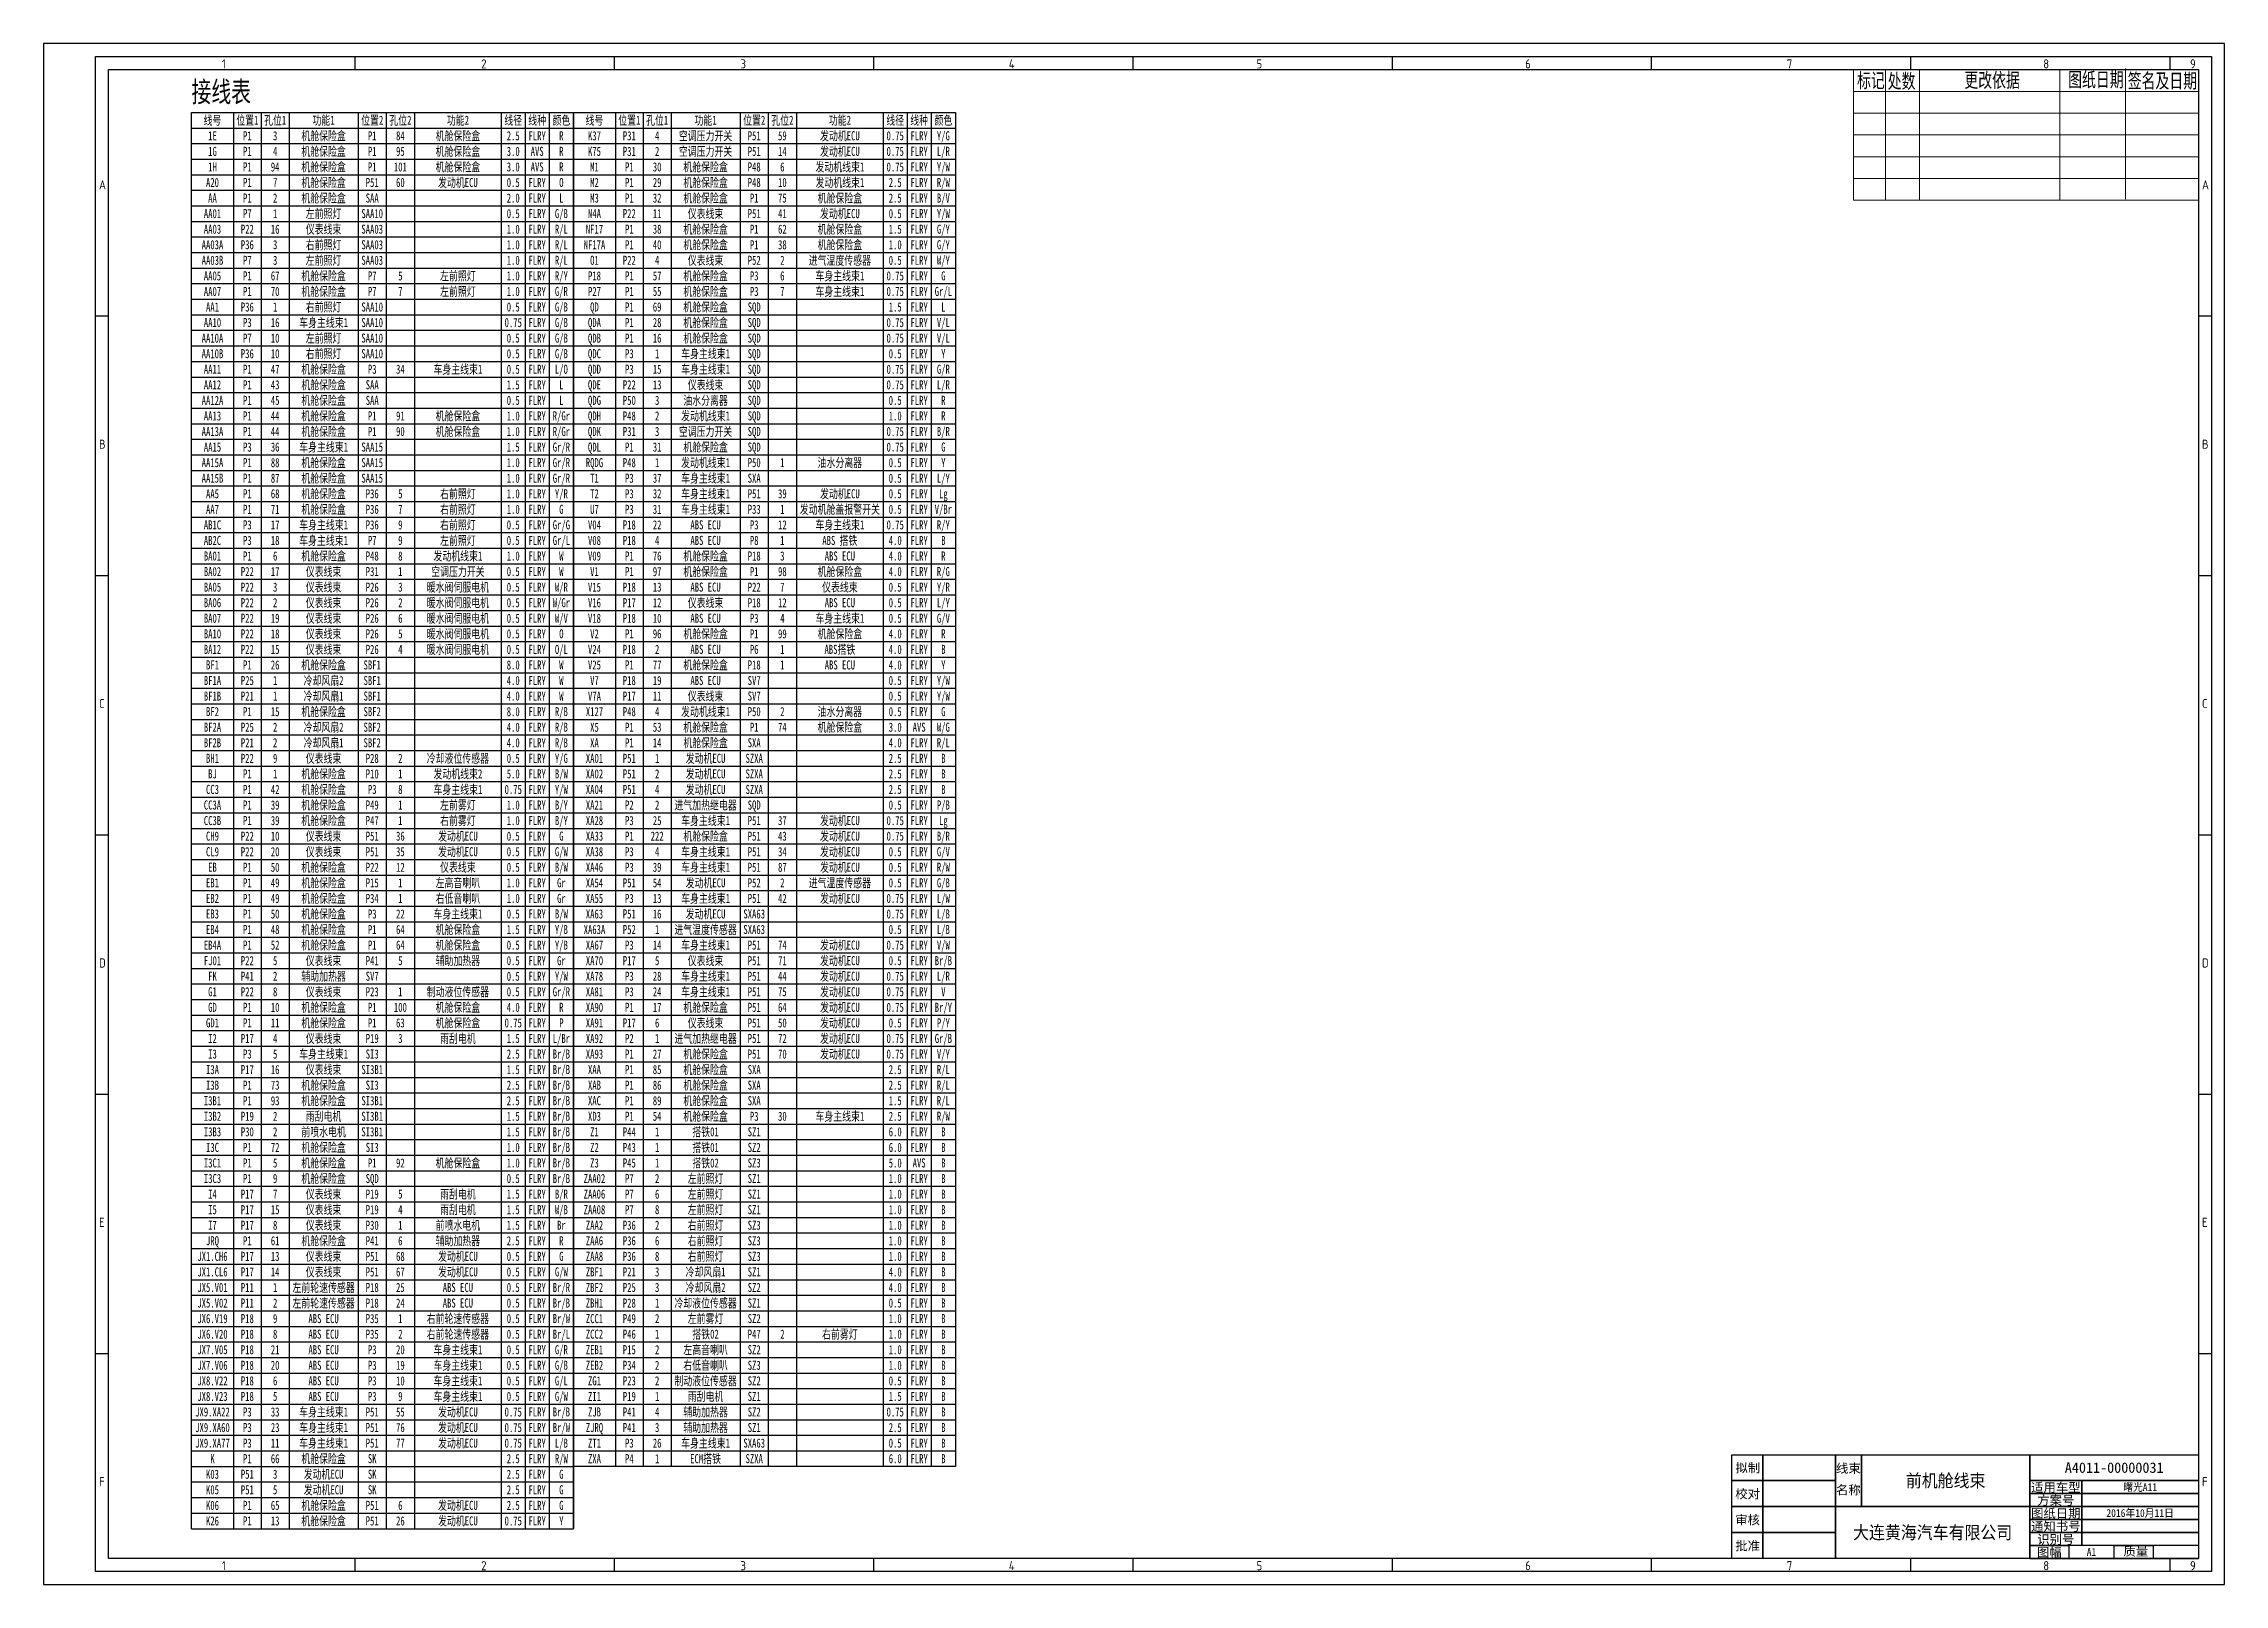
# Model space of a CAD drawing. Header units: millimetres. Extents: x -2653 to 6698, y -4403 to -42.
# Drawn here: x 1069 to 1910, y -931 to -337 of the extents above; entities that cross this region are included whole.
import ezdxf
from ezdxf.enums import TextEntityAlignment as Align

# ---------------------------------------------------------------- set-up
doc = ezdxf.new("R2010")
doc.units = ezdxf.units.MM
doc.header["$MEASUREMENT"] = 0
for name, color, linetype in [('4', 4, 'Continuous'), ('modify', 80, 'Continuous'), ('文字', 3, 'Continuous'), ('轮廓线', 7, 'Continuous')]:
    doc.layers.add(name, color=color, linetype=linetype)
doc.styles.add('GBHZ', font='gbenor.shx', dxfattribs={"bigfont": 'gbcbig.shx'})
doc.styles.add('灯泡', font='', dxfattribs={"width": 0.7})
doc.styles.get('灯泡').set_extended_font_data('NSimSun')

msp = doc.modelspace()

# ---------------------------------------------------------------- texts
at = {"color": 0, "linetype": 'ByBlock', "lineweight": 9, "style": '灯泡', "width": 0.7}
for s, p in [('标记', (1773.59, -351.47)), ('处数', (1785.42, -351.69)), ('更改依据', (1820.33, -351.33)), ('图纸日期', (1860.34, -351.15)), ('签名及日期', (1886.01, -351.59))]:
    msp.add_text(s, height=5.6, dxfattribs=at).set_placement(p, align=Align.MIDDLE_CENTER)
at = {"layer": '文字', "lineweight": 25, "style": '灯泡', "width": 0.7}
msp.add_text('接线表', height=8, dxfattribs=at).set_placement((1125.96, -355.8), align=Align.MIDDLE_LEFT)
at = {"layer": '文字', "color": 7, "lineweight": 25, "style": '灯泡', "width": 0.7}
for s, p in [('线号', (1134.03, -366.8)), ('位置1', (1147.47, -366.8)), ('孔位1', (1158.2, -366.8)), ('功能1', (1176.87, -366.8)), ('位置2', (1195.63, -366.8)), ('孔位2', (1206.49, -366.8)), ('功能2', (1228.67, -366.8)), ('线径', (1250.01, -366.8)), ('线种', (1259.24, -366.8)), ('颜色', (1268.58, -366.8)), ('线号', (1281.34, -366.8)), ('位置1', (1294.78, -366.8)), ('孔位1', (1305.51, -366.8)), ('功能1', (1324.18, -366.8)), ('位置2', (1342.94, -366.8)), ('孔位2', (1353.8, -366.8)), ('功能2', (1375.98, -366.8)), ('线径', (1397.32, -366.8)), ('线种', (1406.55, -366.8)), ('颜色', (1415.89, -366.8))]:
    msp.add_text(s, height=3.5, dxfattribs=at).set_placement(p, align=Align.MIDDLE_CENTER)
at = {"layer": '文字', "lineweight": 25, "style": '灯泡', "width": 0.7}
for s, p in [('1E', (1134.03, -372.8)), ('1G', (1134.03, -378.8)), ('P1', (1147.47, -372.8)), ('P1', (1147.47, -378.8)), ('3', (1158.2, -372.8)), ('4', (1158.2, -378.8)), ('机舱保险盒', (1176.87, -372.8)), ('机舱保险盒', (1176.87, -378.8)), ('P1', (1195.63, -372.8)), ('P1', (1195.63, -378.8)), ('84', (1206.49, -372.8)), ('95', (1206.49, -378.8)), ('机舱保险盒', (1228.67, -372.8)), ('机舱保险盒', (1228.67, -378.8)), ('3.0', (1250.01, -378.8)), ('2.5', (1250.01, -372.8)), ('FLRY', (1259.24, -372.8)), ('AVS', (1259.24, -378.8)), ('R', (1268.58, -372.8)), ('R', (1268.58, -378.8)), ('K37', (1281.34, -372.8)), ('K75', (1281.34, -378.8)), ('P31', (1294.78, -372.8)), ('P31', (1294.78, -378.8)), ('4', (1305.51, -372.8)), ('2', (1305.51, -378.8)), ('空调压力开关', (1324.18, -372.8)), ('空调压力开关', (1324.18, -378.8)), ('P51', (1342.94, -372.8)), ('P51', (1342.94, -378.8)), ('59', (1353.8, -372.8)), ('14', (1353.8, -378.8)), ('发动机ECU', (1375.98, -372.8)), ('发动机ECU', (1375.98, -378.8)), ('0.75', (1397.32, -372.8)), ('0.75', (1397.32, -378.8)), ('FLRY', (1406.55, -372.8)), ('FLRY', (1406.55, -378.8)), ('Y/G', (1415.89, -372.8)), ('L/R', (1415.89, -378.8)), ('1H', (1134.03, -384.8)), ('P1', (1147.47, -384.8)), ('94', (1158.2, -384.8)), ('机舱保险盒', (1176.87, -384.8)), ('P1', (1195.63, -384.8)), ('101', (1206.49, -384.8)), ('机舱保险盒', (1228.67, -384.8)), ('3.0', (1250.01, -384.8)), ('AVS', (1259.24, -384.8)), ('R', (1268.58, -384.8)), ('M1', (1281.34, -384.8)), ('P1', (1294.78, -384.8)), ('30', (1305.51, -384.8)), ('机舱保险盒', (1324.18, -384.8)), ('P48', (1342.94, -384.8)), ('6', (1353.8, -384.8)), ('发动机线束1', (1375.98, -384.8)), ('0.75', (1397.32, -384.8)), ('FLRY', (1406.55, -384.8)), ('Y/W', (1415.89, -384.8)), ('A20', (1134.03, -390.8)), ('AA', (1134.03, -396.8)), ('P1', (1147.47, -390.8)), ('P1', (1147.47, -396.8)), ('2', (1158.2, -396.8)), ('7', (1158.2, -390.8)), ('机舱保险盒', (1176.87, -390.8)), ('机舱保险盒', (1176.87, -396.8)), ('SAA', (1195.63, -396.8)), ('P51', (1195.63, -390.8)), ('60', (1206.49, -390.8)), ('发动机ECU', (1228.67, -390.8)), ('2.0', (1250.01, -396.8)), ('0.5', (1250.01, -390.8)), ('FLRY', (1259.24, -390.8)), ('FLRY', (1259.24, -396.8)), ('O', (1268.58, -390.8)), ('L', (1268.58, -396.8)), ('M2', (1281.34, -390.8)), ('M3', (1281.34, -396.8)), ('P1', (1294.78, -390.8)), ('P1', (1294.78, -396.8)), ('32', (1305.51, -396.8)), ('29', (1305.51, -390.8)), ('机舱保险盒', (1324.18, -390.8)), ('机舱保险盒', (1324.18, -396.8)), ('P48', (1342.94, -390.8)), ('P1', (1342.94, -396.8)), ('75', (1353.8, -396.8)), ('10', (1353.8, -390.8)), ('发动机线束1', (1375.98, -390.8)), ('机舱保险盒', (1375.98, -396.8)), ('2.5', (1397.32, -390.8)), ('2.5', (1397.32, -396.8)), ('FLRY', (1406.55, -390.8)), ('FLRY', (1406.55, -396.8)), ('R/W', (1415.89, -390.8)), ('B/V', (1415.89, -396.8)), ('AA01', (1134.03, -402.8)), ('P7', (1147.47, -402.8)), ('1', (1158.2, -402.8)), ('左前照灯', (1176.87, -402.8)), ('SAA10', (1195.63, -402.8)), ('0.5', (1250.01, -402.8)), ('FLRY', (1259.24, -402.8)), ('G/B', (1268.58, -402.8)), ('N4A', (1281.34, -402.8)), ('P22', (1294.78, -402.8)), ('11', (1305.51, -402.8)), ('仪表线束', (1324.18, -402.8)), ('P51', (1342.94, -402.8)), ('41', (1353.8, -402.8)), ('发动机ECU', (1375.98, -402.8)), ('0.5', (1397.32, -402.8)), ('FLRY', (1406.55, -402.8)), ('Y/W', (1415.89, -402.8)), ('AA03', (1134.03, -408.8)), ('P22', (1147.47, -408.8)), ('16', (1158.2, -408.8)), ('仪表线束', (1176.87, -408.8)), ('SAA03', (1195.63, -408.8)), ('1.0', (1250.01, -408.8)), ('FLRY', (1259.24, -408.8)), ('R/L', (1268.58, -408.8)), ('NF17', (1281.34, -408.8)), ('P1', (1294.78, -408.8)), ('38', (1305.51, -408.8)), ('机舱保险盒', (1324.18, -408.8)), ('P1', (1342.94, -408.8)), ('62', (1353.8, -408.8)), ('机舱保险盒', (1375.98, -408.8)), ('1.5', (1397.32, -408.8)), ('FLRY', (1406.55, -408.8)), ('G/Y', (1415.89, -408.8)), ('AA03A', (1134.03, -414.8)), ('AA03B', (1134.03, -420.8)), ('P36', (1147.47, -414.8)), ('P7', (1147.47, -420.8)), ('3', (1158.2, -414.8)), ('3', (1158.2, -420.8)), ('左前照灯', (1176.87, -420.8)), ('右前照灯', (1176.87, -414.8)), ('SAA03', (1195.63, -414.8)), ('SAA03', (1195.63, -420.8)), ('1.0', (1250.01, -414.8)), ('1.0', (1250.01, -420.8)), ('FLRY', (1259.24, -414.8)), ('FLRY', (1259.24, -420.8)), ('R/L', (1268.58, -414.8)), ('R/L', (1268.58, -420.8)), ('NF17A', (1281.34, -414.8)), ('O1', (1281.34, -420.8)), ('P22', (1294.78, -420.8)), ('P1', (1294.78, -414.8)), ('40', (1305.51, -414.8)), ('4', (1305.51, -420.8)), ('机舱保险盒', (1324.18, -414.8)), ('仪表线束', (1324.18, -420.8)), ('P52', (1342.94, -420.8)), ('P1', (1342.94, -414.8)), ('38', (1353.8, -414.8)), ('2', (1353.8, -420.8)), ('进气温度传感器', (1375.98, -420.8)), ('机舱保险盒', (1375.98, -414.8)), ('0.5', (1397.32, -420.8)), ('1.0', (1397.32, -414.8)), ('FLRY', (1406.55, -414.8)), ('FLRY', (1406.55, -420.8)), ('W/Y', (1415.89, -420.8)), ('G/Y', (1415.89, -414.8)), ('AA05', (1134.03, -426.8)), ('P1', (1147.47, -426.8)), ('67', (1158.2, -426.8)), ('机舱保险盒', (1176.87, -426.8)), ('P7', (1195.63, -426.8)), ('5', (1206.49, -426.8)), ('左前照灯', (1228.67, -426.8)), ('1.0', (1250.01, -426.8)), ('FLRY', (1259.24, -426.8)), ('R/Y', (1268.58, -426.8)), ('P18', (1281.34, -426.8)), ('P1', (1294.78, -426.8)), ('57', (1305.51, -426.8)), ('机舱保险盒', (1324.18, -426.8)), ('P3', (1342.94, -426.8)), ('6', (1353.8, -426.8)), ('车身主线束1', (1375.98, -426.8)), ('0.75', (1397.32, -426.8)), ('FLRY', (1406.55, -426.8)), ('G', (1415.89, -426.8)), ('AA07', (1134.03, -432.8)), ('AA1', (1134.03, -438.8)), ('P36', (1147.47, -438.8)), ('P1', (1147.47, -432.8)), ('70', (1158.2, -432.8)), ('1', (1158.2, -438.8)), ('机舱保险盒', (1176.87, -432.8)), ('右前照灯', (1176.87, -438.8)), ('SAA10', (1195.63, -438.8)), ('P7', (1195.63, -432.8)), ('7', (1206.49, -432.8)), ('左前照灯', (1228.67, -432.8)), ('0.5', (1250.01, -438.8)), ('1.0', (1250.01, -432.8)), ('FLRY', (1259.24, -432.8)), ('FLRY', (1259.24, -438.8)), ('G/R', (1268.58, -432.8)), ('G/B', (1268.58, -438.8)), ('P27', (1281.34, -432.8)), ('QD', (1281.34, -438.8)), ('P1', (1294.78, -432.8)), ('P1', (1294.78, -438.8)), ('55', (1305.51, -432.8)), ('69', (1305.51, -438.8)), ('机舱保险盒', (1324.18, -432.8)), ('机舱保险盒', (1324.18, -438.8)), ('SQD', (1342.94, -438.8)), ('P3', (1342.94, -432.8)), ('7', (1353.8, -432.8)), ('车身主线束1', (1375.98, -432.8)), ('0.75', (1397.32, -432.8)), ('1.5', (1397.32, -438.8)), ('FLRY', (1406.55, -432.8)), ('FLRY', (1406.55, -438.8)), ('Gr/L', (1415.89, -432.8)), ('L', (1415.89, -438.8)), ('AA10', (1134.03, -444.8)), ('P3', (1147.47, -444.8)), ('16', (1158.2, -444.8)), ('车身主线束1', (1176.87, -444.8)), ('SAA10', (1195.63, -444.8)), ('0.75', (1250.01, -444.8)), ('FLRY', (1259.24, -444.8)), ('G/B', (1268.58, -444.8)), ('QDA', (1281.34, -444.8)), ('P1', (1294.78, -444.8)), ('28', (1305.51, -444.8)), ('机舱保险盒', (1324.18, -444.8)), ('SQD', (1342.94, -444.8)), ('0.75', (1397.32, -444.8)), ('FLRY', (1406.55, -444.8)), ('V/L', (1415.89, -444.8)), ('AA10A', (1134.03, -450.8)), ('P7', (1147.47, -450.8)), ('10', (1158.2, -450.8)), ('左前照灯', (1176.87, -450.8)), ('SAA10', (1195.63, -450.8)), ('0.5', (1250.01, -450.8)), ('FLRY', (1259.24, -450.8)), ('G/B', (1268.58, -450.8)), ('QDB', (1281.34, -450.8)), ('P1', (1294.78, -450.8)), ('16', (1305.51, -450.8)), ('机舱保险盒', (1324.18, -450.8)), ('SQD', (1342.94, -450.8)), ('0.75', (1397.32, -450.8)), ('FLRY', (1406.55, -450.8)), ('V/L', (1415.89, -450.8)), ('AA10B', (1134.03, -456.8)), ('AA11', (1134.03, -462.8)), ('P36', (1147.47, -456.8)), ('P1', (1147.47, -462.8)), ('47', (1158.2, -462.8)), ('10', (1158.2, -456.8)), ('机舱保险盒', (1176.87, -462.8)), ('右前照灯', (1176.87, -456.8)), ('SAA10', (1195.63, -456.8)), ('P3', (1195.63, -462.8)), ('34', (1206.49, -462.8)), ('车身主线束1', (1228.67, -462.8)), ('0.5', (1250.01, -456.8)), ('0.5', (1250.01, -462.8)), ('FLRY', (1259.24, -456.8)), ('FLRY', (1259.24, -462.8)), ('G/B', (1268.58, -456.8)), ('L/O', (1268.58, -462.8)), ('QDC', (1281.34, -456.8)), ('QDD', (1281.34, -462.8)), ('P3', (1294.78, -456.8)), ('P3', (1294.78, -462.8)), ('15', (1305.51, -462.8)), ('1', (1305.51, -456.8)), ('车身主线束1', (1324.18, -456.8)), ('车身主线束1', (1324.18, -462.8)), ('SQD', (1342.94, -456.8)), ('SQD', (1342.94, -462.8)), ('0.75', (1397.32, -462.8)), ('0.5', (1397.32, -456.8)), ('FLRY', (1406.55, -456.8)), ('FLRY', (1406.55, -462.8)), ('G/R', (1415.89, -462.8)), ('Y', (1415.89, -456.8)), ('AA12', (1134.03, -468.8)), ('P1', (1147.47, -468.8)), ('43', (1158.2, -468.8)), ('机舱保险盒', (1176.87, -468.8)), ('SAA', (1195.63, -468.8)), ('1.5', (1250.01, -468.8)), ('FLRY', (1259.24, -468.8)), ('L', (1268.58, -468.8)), ('QDE', (1281.34, -468.8)), ('P22', (1294.78, -468.8)), ('13', (1305.51, -468.8)), ('仪表线束', (1324.18, -468.8)), ('SQD', (1342.94, -468.8)), ('0.75', (1397.32, -468.8)), ('FLRY', (1406.55, -468.8)), ('L/R', (1415.89, -468.8)), ('AA12A', (1134.03, -474.8)), ('AA13', (1134.03, -480.8)), ('P1', (1147.47, -474.8)), ('P1', (1147.47, -480.8)), ('45', (1158.2, -474.8)), ('44', (1158.2, -480.8)), ('机舱保险盒', (1176.87, -474.8)), ('机舱保险盒', (1176.87, -480.8)), ('SAA', (1195.63, -474.8)), ('P1', (1195.63, -480.8)), ('91', (1206.49, -480.8)), ('机舱保险盒', (1228.67, -480.8)), ('0.5', (1250.01, -474.8)), ('1.0', (1250.01, -480.8)), ('FLRY', (1259.24, -474.8)), ('FLRY', (1259.24, -480.8)), ('R/Gr', (1268.58, -480.8)), ('L', (1268.58, -474.8)), ('QDG', (1281.34, -474.8)), ('QDH', (1281.34, -480.8)), ('P50', (1294.78, -474.8)), ('P48', (1294.78, -480.8)), ('3', (1305.51, -474.8)), ('2', (1305.51, -480.8)), ('发动机线束1', (1324.18, -480.8)), ('油水分离器', (1324.18, -474.8)), ('SQD', (1342.94, -474.8)), ('SQD', (1342.94, -480.8)), ('0.5', (1397.32, -474.8)), ('1.0', (1397.32, -480.8)), ('FLRY', (1406.55, -474.8)), ('FLRY', (1406.55, -480.8)), ('R', (1415.89, -474.8)), ('R', (1415.89, -480.8)), ('AA13A', (1134.03, -486.8)), ('P1', (1147.47, -486.8)), ('44', (1158.2, -486.8)), ('机舱保险盒', (1176.87, -486.8)), ('P1', (1195.63, -486.8)), ('90', (1206.49, -486.8)), ('机舱保险盒', (1228.67, -486.8)), ('1.0', (1250.01, -486.8)), ('FLRY', (1259.24, -486.8)), ('R/Gr', (1268.58, -486.8)), ('QDK', (1281.34, -486.8)), ('P31', (1294.78, -486.8)), ('3', (1305.51, -486.8)), ('空调压力开关', (1324.18, -486.8)), ('SQD', (1342.94, -486.8)), ('0.75', (1397.32, -486.8)), ('FLRY', (1406.55, -486.8)), ('B/R', (1415.89, -486.8)), ('AA15', (1134.03, -492.8)), ('P3', (1147.47, -492.8)), ('36', (1158.2, -492.8)), ('车身主线束1', (1176.87, -492.8)), ('SAA15', (1195.63, -492.8)), ('1.5', (1250.01, -492.8)), ('FLRY', (1259.24, -492.8)), ('Gr/R', (1268.58, -492.8)), ('QDL', (1281.34, -492.8)), ('P1', (1294.78, -492.8)), ('31', (1305.51, -492.8)), ('机舱保险盒', (1324.18, -492.8)), ('SQD', (1342.94, -492.8)), ('0.75', (1397.32, -492.8)), ('FLRY', (1406.55, -492.8)), ('G', (1415.89, -492.8)), ('AA15A', (1134.03, -498.8)), ('AA15B', (1134.03, -504.8)), ('P1', (1147.47, -498.8)), ('P1', (1147.47, -504.8)), ('88', (1158.2, -498.8)), ('87', (1158.2, -504.8)), ('机舱保险盒', (1176.87, -498.8)), ('机舱保险盒', (1176.87, -504.8)), ('SAA15', (1195.63, -498.8)), ('SAA15', (1195.63, -504.8)), ('1.0', (1250.01, -498.8)), ('1.0', (1250.01, -504.8)), ('FLRY', (1259.24, -498.8)), ('FLRY', (1259.24, -504.8)), ('Gr/R', (1268.58, -498.8)), ('Gr/R', (1268.58, -504.8)), ('RQDG', (1281.34, -498.8)), ('T1', (1281.34, -504.8)), ('P48', (1294.78, -498.8)), ('P3', (1294.78, -504.8)), ('37', (1305.51, -504.8)), ('1', (1305.51, -498.8)), ('发动机线束1', (1324.18, -498.8)), ('车身主线束1', (1324.18, -504.8)), ('SXA', (1342.94, -504.8)), ('P50', (1342.94, -498.8)), ('1', (1353.8, -498.8)), ('油水分离器', (1375.98, -498.8)), ('0.5', (1397.32, -498.8)), ('0.5', (1397.32, -504.8)), ('FLRY', (1406.55, -498.8)), ('FLRY', (1406.55, -504.8)), ('L/Y', (1415.89, -504.8)), ('Y', (1415.89, -498.8)), ('AA5', (1134.03, -510.8)), ('P1', (1147.47, -510.8)), ('68', (1158.2, -510.8)), ('机舱保险盒', (1176.87, -510.8)), ('P36', (1195.63, -510.8)), ('5', (1206.49, -510.8)), ('右前照灯', (1228.67, -510.8)), ('1.0', (1250.01, -510.8)), ('FLRY', (1259.24, -510.8)), ('Y/R', (1268.58, -510.8)), ('T2', (1281.34, -510.8)), ('P3', (1294.78, -510.8)), ('32', (1305.51, -510.8)), ('车身主线束1', (1324.18, -510.8)), ('P51', (1342.94, -510.8)), ('39', (1353.8, -510.8)), ('发动机ECU', (1375.98, -510.8)), ('0.5', (1397.32, -510.8)), ('FLRY', (1406.55, -510.8)), ('Lg', (1415.89, -510.8)), ('AB1C', (1134.03, -522.8)), ('AA7', (1134.03, -516.8)), ('P1', (1147.47, -516.8)), ('P3', (1147.47, -522.8)), ('71', (1158.2, -516.8)), ('17', (1158.2, -522.8)), ('车身主线束1', (1176.87, -522.8)), ('机舱保险盒', (1176.87, -516.8)), ('P36', (1195.63, -516.8)), ('P36', (1195.63, -522.8)), ('9', (1206.49, -522.8)), ('7', (1206.49, -516.8)), ('右前照灯', (1228.67, -516.8)), ('右前照灯', (1228.67, -522.8)), ('0.5', (1250.01, -522.8)), ('1.0', (1250.01, -516.8)), ('FLRY', (1259.24, -516.8)), ('FLRY', (1259.24, -522.8)), ('Gr/G', (1268.58, -522.8)), ('G', (1268.58, -516.8)), ('V04', (1281.34, -522.8)), ('U7', (1281.34, -516.8)), ('P18', (1294.78, -522.8)), ('P3', (1294.78, -516.8)), ('31', (1305.51, -516.8)), ('22', (1305.51, -522.8)), ('车身主线束1', (1324.18, -516.8)), ('ABS ECU', (1324.18, -522.8)), ('P33', (1342.94, -516.8)), ('P3', (1342.94, -522.8)), ('12', (1353.8, -522.8)), ('1', (1353.8, -516.8)), ('发动机舱盖报警开关', (1375.98, -516.8)), ('车身主线束1', (1375.98, -522.8)), ('0.75', (1397.32, -522.8)), ('0.5', (1397.32, -516.8)), ('FLRY', (1406.55, -516.8)), ('FLRY', (1406.55, -522.8)), ('V/Br', (1415.89, -516.8)), ('R/Y', (1415.89, -522.8)), ('AB2C', (1134.03, -528.8)), ('P3', (1147.47, -528.8)), ('18', (1158.2, -528.8)), ('车身主线束1', (1176.87, -528.8)), ('P7', (1195.63, -528.8)), ('9', (1206.49, -528.8)), ('左前照灯', (1228.67, -528.8)), ('0.5', (1250.01, -528.8)), ('FLRY', (1259.24, -528.8)), ('Gr/L', (1268.58, -528.8)), ('V08', (1281.34, -528.8)), ('P18', (1294.78, -528.8)), ('4', (1305.51, -528.8)), ('ABS ECU', (1324.18, -528.8)), ('P8', (1342.94, -528.8)), ('1', (1353.8, -528.8)), ('ABS 搭铁', (1375.98, -528.8)), ('4.0', (1397.32, -528.8)), ('FLRY', (1406.55, -528.8)), ('B', (1415.89, -528.8)), ('BA01', (1134.03, -534.8)), ('P1', (1147.47, -534.8)), ('6', (1158.2, -534.8)), ('机舱保险盒', (1176.87, -534.8)), ('P48', (1195.63, -534.8)), ('8', (1206.49, -534.8)), ('发动机线束1', (1228.67, -534.8)), ('1.0', (1250.01, -534.8)), ('FLRY', (1259.24, -534.8)), ('W', (1268.58, -534.8)), ('V09', (1281.34, -534.8)), ('P1', (1294.78, -534.8)), ('76', (1305.51, -534.8)), ('机舱保险盒', (1324.18, -534.8)), ('P18', (1342.94, -534.8)), ('3', (1353.8, -534.8)), ('ABS ECU', (1375.98, -534.8)), ('4.0', (1397.32, -534.8)), ('FLRY', (1406.55, -534.8)), ('R', (1415.89, -534.8)), ('BA02', (1134.03, -540.8)), ('BA05', (1134.03, -546.8)), ('P22', (1147.47, -540.8)), ('P22', (1147.47, -546.8)), ('17', (1158.2, -540.8)), ('3', (1158.2, -546.8)), ('仪表线束', (1176.87, -540.8)), ('仪表线束', (1176.87, -546.8)), ('P31', (1195.63, -540.8)), ('P26', (1195.63, -546.8)), ('3', (1206.49, -546.8)), ('1', (1206.49, -540.8)), ('暖水阀伺服电机', (1228.67, -546.8)), ('空调压力开关', (1228.67, -540.8)), ('0.5', (1250.01, -540.8)), ('0.5', (1250.01, -546.8)), ('FLRY', (1259.24, -540.8)), ('FLRY', (1259.24, -546.8)), ('W/R', (1268.58, -546.8)), ('W', (1268.58, -540.8)), ('V15', (1281.34, -546.8)), ('V1', (1281.34, -540.8)), ('P18', (1294.78, -546.8)), ('P1', (1294.78, -540.8)), ('97', (1305.51, -540.8)), ('13', (1305.51, -546.8)), ('机舱保险盒', (1324.18, -540.8)), ('ABS ECU', (1324.18, -546.8)), ('P22', (1342.94, -546.8)), ('P1', (1342.94, -540.8)), ('98', (1353.8, -540.8)), ('7', (1353.8, -546.8)), ('机舱保险盒', (1375.98, -540.8)), ('仪表线束', (1375.98, -546.8)), ('4.0', (1397.32, -540.8)), ('0.5', (1397.32, -546.8)), ('FLRY', (1406.55, -540.8)), ('FLRY', (1406.55, -546.8)), ('Y/R', (1415.89, -546.8)), ('R/G', (1415.89, -540.8)), ('BA06', (1134.03, -552.8)), ('P22', (1147.47, -552.8)), ('2', (1158.2, -552.8)), ('仪表线束', (1176.87, -552.8)), ('P26', (1195.63, -552.8)), ('2', (1206.49, -552.8)), ('暖水阀伺服电机', (1228.67, -552.8)), ('0.5', (1250.01, -552.8)), ('FLRY', (1259.24, -552.8)), ('W/Gr', (1268.58, -552.8)), ('V16', (1281.34, -552.8)), ('P17', (1294.78, -552.8)), ('12', (1305.51, -552.8)), ('仪表线束', (1324.18, -552.8)), ('P18', (1342.94, -552.8)), ('12', (1353.8, -552.8)), ('ABS ECU', (1375.98, -552.8)), ('0.5', (1397.32, -552.8)), ('FLRY', (1406.55, -552.8)), ('L/Y', (1415.89, -552.8)), ('BA07', (1134.03, -558.8)), ('BA10', (1134.03, -564.8)), ('P22', (1147.47, -558.8)), ('P22', (1147.47, -564.8)), ('19', (1158.2, -558.8)), ('18', (1158.2, -564.8)), ('仪表线束', (1176.87, -558.8)), ('仪表线束', (1176.87, -564.8)), ('P26', (1195.63, -558.8)), ('P26', (1195.63, -564.8)), ('5', (1206.49, -564.8)), ('6', (1206.49, -558.8)), ('暖水阀伺服电机', (1228.67, -558.8)), ('暖水阀伺服电机', (1228.67, -564.8)), ('0.5', (1250.01, -558.8)), ('0.5', (1250.01, -564.8)), ('FLRY', (1259.24, -558.8)), ('FLRY', (1259.24, -564.8)), ('W/V', (1268.58, -558.8)), ('O', (1268.58, -564.8)), ('V18', (1281.34, -558.8)), ('V2', (1281.34, -564.8)), ('P18', (1294.78, -558.8)), ('P1', (1294.78, -564.8)), ('96', (1305.51, -564.8)), ('10', (1305.51, -558.8)), ('机舱保险盒', (1324.18, -564.8)), ('ABS ECU', (1324.18, -558.8)), ('P3', (1342.94, -558.8)), ('P1', (1342.94, -564.8)), ('99', (1353.8, -564.8)), ('4', (1353.8, -558.8)), ('车身主线束1', (1375.98, -558.8)), ('机舱保险盒', (1375.98, -564.8)), ('4.0', (1397.32, -564.8)), ('0.5', (1397.32, -558.8)), ('FLRY', (1406.55, -558.8)), ('FLRY', (1406.55, -564.8)), ('G/V', (1415.89, -558.8)), ('R', (1415.89, -564.8)), ('BA12', (1134.03, -570.8)), ('P22', (1147.47, -570.8)), ('15', (1158.2, -570.8)), ('仪表线束', (1176.87, -570.8)), ('P26', (1195.63, -570.8)), ('4', (1206.49, -570.8)), ('暖水阀伺服电机', (1228.67, -570.8)), ('0.5', (1250.01, -570.8)), ('FLRY', (1259.24, -570.8)), ('O/L', (1268.58, -570.8)), ('V24', (1281.34, -570.8)), ('P18', (1294.78, -570.8)), ('2', (1305.51, -570.8)), ('ABS ECU', (1324.18, -570.8)), ('P6', (1342.94, -570.8)), ('1', (1353.8, -570.8)), ('ABS搭铁', (1375.98, -570.8)), ('4.0', (1397.32, -570.8)), ('FLRY', (1406.55, -570.8)), ('B', (1415.89, -570.8)), ('BF1', (1134.03, -576.8)), ('P1', (1147.47, -576.8)), ('26', (1158.2, -576.8)), ('机舱保险盒', (1176.87, -576.8)), ('SBF1', (1195.63, -576.8)), ('8.0', (1250.01, -576.8)), ('FLRY', (1259.24, -576.8)), ('W', (1268.58, -576.8)), ('V25', (1281.34, -576.8)), ('P1', (1294.78, -576.8)), ('77', (1305.51, -576.8)), ('机舱保险盒', (1324.18, -576.8)), ('P18', (1342.94, -576.8)), ('1', (1353.8, -576.8)), ('ABS ECU', (1375.98, -576.8)), ('4.0', (1397.32, -576.8)), ('FLRY', (1406.55, -576.8)), ('Y', (1415.89, -576.8)), ('BF1A', (1134.03, -582.8)), ('BF1B', (1134.03, -588.8)), ('P25', (1147.47, -582.8)), ('P21', (1147.47, -588.8)), ('1', (1158.2, -582.8)), ('1', (1158.2, -588.8)), ('冷却风扇2', (1176.87, -582.8)), ('冷却风扇1', (1176.87, -588.8)), ('SBF1', (1195.63, -582.8)), ('SBF1', (1195.63, -588.8)), ('4.0', (1250.01, -582.8)), ('4.0', (1250.01, -588.8)), ('FLRY', (1259.24, -582.8)), ('FLRY', (1259.24, -588.8)), ('W', (1268.58, -582.8)), ('W', (1268.58, -588.8)), ('V7A', (1281.34, -588.8)), ('V7', (1281.34, -582.8)), ('P18', (1294.78, -582.8)), ('P17', (1294.78, -588.8)), ('19', (1305.51, -582.8)), ('11', (1305.51, -588.8)), ('仪表线束', (1324.18, -588.8)), ('ABS ECU', (1324.18, -582.8)), ('SV7', (1342.94, -582.8)), ('SV7', (1342.94, -588.8)), ('0.5', (1397.32, -582.8)), ('0.5', (1397.32, -588.8)), ('FLRY', (1406.55, -582.8)), ('FLRY', (1406.55, -588.8)), ('Y/W', (1415.89, -582.8)), ('Y/W', (1415.89, -588.8)), ('BF2', (1134.03, -594.8)), ('P1', (1147.47, -594.8)), ('15', (1158.2, -594.8)), ('机舱保险盒', (1176.87, -594.8)), ('SBF2', (1195.63, -594.8)), ('8.0', (1250.01, -594.8)), ('FLRY', (1259.24, -594.8)), ('R/B', (1268.58, -594.8)), ('X127', (1281.34, -594.8)), ('P48', (1294.78, -594.8)), ('4', (1305.51, -594.8)), ('发动机线束1', (1324.18, -594.8)), ('P50', (1342.94, -594.8)), ('2', (1353.8, -594.8)), ('油水分离器', (1375.98, -594.8)), ('0.5', (1397.32, -594.8)), ('FLRY', (1406.55, -594.8)), ('G', (1415.89, -594.8)), ('BF2A', (1134.03, -600.8)), ('BF2B', (1134.03, -606.8)), ('P25', (1147.47, -600.8)), ('P21', (1147.47, -606.8)), ('2', (1158.2, -600.8)), ('2', (1158.2, -606.8)), ('冷却风扇2', (1176.87, -600.8)), ('冷却风扇1', (1176.87, -606.8)), ('SBF2', (1195.63, -600.8)), ('SBF2', (1195.63, -606.8)), ('4.0', (1250.01, -600.8)), ('4.0', (1250.01, -606.8)), ('FLRY', (1259.24, -600.8)), ('FLRY', (1259.24, -606.8)), ('R/B', (1268.58, -600.8)), ('R/B', (1268.58, -606.8)), ('X5', (1281.34, -600.8)), ('XA', (1281.34, -606.8)), ('P1', (1294.78, -600.8)), ('P1', (1294.78, -606.8)), ('53', (1305.51, -600.8)), ('14', (1305.51, -606.8)), ('机舱保险盒', (1324.18, -600.8)), ('机舱保险盒', (1324.18, -606.8)), ('SXA', (1342.94, -606.8)), ('P1', (1342.94, -600.8)), ('74', (1353.8, -600.8)), ('机舱保险盒', (1375.98, -600.8)), ('3.0', (1397.32, -600.8)), ('4.0', (1397.32, -606.8)), ('FLRY', (1406.55, -606.8)), ('AVS', (1406.55, -600.8)), ('W/G', (1415.89, -600.8)), ('R/L', (1415.89, -606.8)), ('BH1', (1134.03, -612.8)), ('P22', (1147.47, -612.8)), ('9', (1158.2, -612.8)), ('仪表线束', (1176.87, -612.8)), ('P28', (1195.63, -612.8)), ('2', (1206.49, -612.8)), ('冷却液位传感器', (1228.67, -612.8)), ('0.5', (1250.01, -612.8)), ('FLRY', (1259.24, -612.8)), ('Y/G', (1268.58, -612.8)), ('XA01', (1281.34, -612.8)), ('P51', (1294.78, -612.8)), ('1', (1305.51, -612.8)), ('发动机ECU', (1324.18, -612.8)), ('SZXA', (1342.94, -612.8)), ('2.5', (1397.32, -612.8)), ('FLRY', (1406.55, -612.8)), ('B', (1415.89, -612.8)), ('BJ', (1134.03, -618.8)), ('P1', (1147.47, -618.8)), ('1', (1158.2, -618.8)), ('机舱保险盒', (1176.87, -618.8)), ('P10', (1195.63, -618.8)), ('1', (1206.49, -618.8)), ('发动机线束2', (1228.67, -618.8)), ('5.0', (1250.01, -618.8)), ('FLRY', (1259.24, -618.8)), ('B/W', (1268.58, -618.8)), ('XA02', (1281.34, -618.8)), ('P51', (1294.78, -618.8)), ('2', (1305.51, -618.8)), ('发动机ECU', (1324.18, -618.8)), ('SZXA', (1342.94, -618.8)), ('2.5', (1397.32, -618.8)), ('FLRY', (1406.55, -618.8)), ('B', (1415.89, -618.8)), ('CC3A', (1134.03, -630.8)), ('CC3', (1134.03, -624.8)), ('P1', (1147.47, -624.8)), ('P1', (1147.47, -630.8)), ('42', (1158.2, -624.8)), ('39', (1158.2, -630.8)), ('机舱保险盒', (1176.87, -624.8)), ('机舱保险盒', (1176.87, -630.8)), ('P49', (1195.63, -630.8)), ('P3', (1195.63, -624.8)), ('8', (1206.49, -624.8)), ('1', (1206.49, -630.8)), ('车身主线束1', (1228.67, -624.8)), ('左前雾灯', (1228.67, -630.8)), ('0.75', (1250.01, -624.8)), ('1.0', (1250.01, -630.8)), ('FLRY', (1259.24, -624.8)), ('FLRY', (1259.24, -630.8)), ('Y/W', (1268.58, -624.8)), ('B/Y', (1268.58, -630.8)), ('XA04', (1281.34, -624.8)), ('XA21', (1281.34, -630.8)), ('P51', (1294.78, -624.8)), ('P2', (1294.78, -630.8)), ('4', (1305.51, -624.8)), ('2', (1305.51, -630.8)), ('进气加热继电器', (1324.18, -630.8)), ('发动机ECU', (1324.18, -624.8)), ('SZXA', (1342.94, -624.8)), ('SQD', (1342.94, -630.8)), ('2.5', (1397.32, -624.8)), ('0.5', (1397.32, -630.8)), ('FLRY', (1406.55, -624.8)), ('FLRY', (1406.55, -630.8)), ('P/B', (1415.89, -630.8)), ('B', (1415.89, -624.8)), ('CC3B', (1134.03, -636.8)), ('P1', (1147.47, -636.8)), ('39', (1158.2, -636.8)), ('机舱保险盒', (1176.87, -636.8)), ('P47', (1195.63, -636.8)), ('1', (1206.49, -636.8)), ('右前雾灯', (1228.67, -636.8)), ('1.0', (1250.01, -636.8)), ('FLRY', (1259.24, -636.8)), ('B/Y', (1268.58, -636.8)), ('XA28', (1281.34, -636.8)), ('P3', (1294.78, -636.8)), ('25', (1305.51, -636.8)), ('车身主线束1', (1324.18, -636.8)), ('P51', (1342.94, -636.8)), ('37', (1353.8, -636.8)), ('发动机ECU', (1375.98, -636.8)), ('0.75', (1397.32, -636.8)), ('FLRY', (1406.55, -636.8)), ('Lg', (1415.89, -636.8)), ('CH9', (1134.03, -642.8)), ('CL9', (1134.03, -648.8)), ('P22', (1147.47, -642.8)), ('P22', (1147.47, -648.8)), ('20', (1158.2, -648.8)), ('10', (1158.2, -642.8)), ('仪表线束', (1176.87, -642.8)), ('仪表线束', (1176.87, -648.8)), ('P51', (1195.63, -642.8)), ('P51', (1195.63, -648.8)), ('36', (1206.49, -642.8)), ('35', (1206.49, -648.8)), ('发动机ECU', (1228.67, -642.8)), ('发动机ECU', (1228.67, -648.8)), ('0.5', (1250.01, -642.8)), ('0.5', (1250.01, -648.8)), ('FLRY', (1259.24, -642.8)), ('FLRY', (1259.24, -648.8)), ('G/W', (1268.58, -648.8)), ('G', (1268.58, -642.8)), ('XA33', (1281.34, -642.8)), ('XA38', (1281.34, -648.8)), ('P1', (1294.78, -642.8)), ('P3', (1294.78, -648.8)), ('222', (1305.51, -642.8)), ('4', (1305.51, -648.8)), ('车身主线束1', (1324.18, -648.8)), ('机舱保险盒', (1324.18, -642.8)), ('P51', (1342.94, -642.8)), ('P51', (1342.94, -648.8)), ('43', (1353.8, -642.8)), ('34', (1353.8, -648.8)), ('发动机ECU', (1375.98, -642.8)), ('发动机ECU', (1375.98, -648.8)), ('0.75', (1397.32, -642.8)), ('0.5', (1397.32, -648.8)), ('FLRY', (1406.55, -642.8)), ('FLRY', (1406.55, -648.8)), ('G/V', (1415.89, -648.8)), ('B/R', (1415.89, -642.8)), ('EB', (1134.03, -654.8)), ('P1', (1147.47, -654.8)), ('50', (1158.2, -654.8)), ('机舱保险盒', (1176.87, -654.8)), ('P22', (1195.63, -654.8)), ('12', (1206.49, -654.8)), ('仪表线束', (1228.67, -654.8)), ('0.5', (1250.01, -654.8)), ('FLRY', (1259.24, -654.8)), ('B/W', (1268.58, -654.8)), ('XA46', (1281.34, -654.8)), ('P3', (1294.78, -654.8)), ('39', (1305.51, -654.8)), ('车身主线束1', (1324.18, -654.8)), ('P51', (1342.94, -654.8)), ('87', (1353.8, -654.8)), ('发动机ECU', (1375.98, -654.8)), ('0.5', (1397.32, -654.8)), ('FLRY', (1406.55, -654.8)), ('R/W', (1415.89, -654.8)), ('EB1', (1134.03, -660.8)), ('P1', (1147.47, -660.8)), ('49', (1158.2, -660.8)), ('机舱保险盒', (1176.87, -660.8)), ('P15', (1195.63, -660.8)), ('1', (1206.49, -660.8)), ('左高音喇叭', (1228.67, -660.8)), ('1.0', (1250.01, -660.8)), ('FLRY', (1259.24, -660.8)), ('Gr', (1268.58, -660.8)), ('XA54', (1281.34, -660.8)), ('P51', (1294.78, -660.8)), ('54', (1305.51, -660.8)), ('发动机ECU', (1324.18, -660.8)), ('P52', (1342.94, -660.8)), ('2', (1353.8, -660.8)), ('进气温度传感器', (1375.98, -660.8)), ('0.5', (1397.32, -660.8)), ('FLRY', (1406.55, -660.8)), ('G/B', (1415.89, -660.8)), ('EB2', (1134.03, -666.8)), ('EB3', (1134.03, -672.8)), ('P1', (1147.47, -666.8)), ('P1', (1147.47, -672.8)), ('49', (1158.2, -666.8)), ('50', (1158.2, -672.8)), ('机舱保险盒', (1176.87, -666.8)), ('机舱保险盒', (1176.87, -672.8)), ('P34', (1195.63, -666.8)), ('P3', (1195.63, -672.8)), ('22', (1206.49, -672.8)), ('1', (1206.49, -666.8)), ('车身主线束1', (1228.67, -672.8)), ('右低音喇叭', (1228.67, -666.8)), ('0.5', (1250.01, -672.8)), ('1.0', (1250.01, -666.8)), ('FLRY', (1259.24, -666.8)), ('FLRY', (1259.24, -672.8)), ('B/W', (1268.58, -672.8)), ('Gr', (1268.58, -666.8)), ('XA55', (1281.34, -666.8)), ('XA63', (1281.34, -672.8)), ('P51', (1294.78, -672.8)), ('P3', (1294.78, -666.8)), ('13', (1305.51, -666.8)), ('16', (1305.51, -672.8)), ('车身主线束1', (1324.18, -666.8)), ('发动机ECU', (1324.18, -672.8)), ('SXA63', (1342.94, -672.8)), ('P51', (1342.94, -666.8)), ('42', (1353.8, -666.8)), ('发动机ECU', (1375.98, -666.8)), ('0.75', (1397.32, -666.8)), ('0.75', (1397.32, -672.8)), ('FLRY', (1406.55, -666.8)), ('FLRY', (1406.55, -672.8)), ('L/W', (1415.89, -666.8)), ('L/B', (1415.89, -672.8)), ('EB4', (1134.03, -678.8)), ('P1', (1147.47, -678.8)), ('48', (1158.2, -678.8)), ('机舱保险盒', (1176.87, -678.8)), ('P1', (1195.63, -678.8)), ('64', (1206.49, -678.8)), ('机舱保险盒', (1228.67, -678.8)), ('1.5', (1250.01, -678.8)), ('FLRY', (1259.24, -678.8)), ('Y/B', (1268.58, -678.8)), ('XA63A', (1281.34, -678.8)), ('P52', (1294.78, -678.8)), ('1', (1305.51, -678.8)), ('进气温度传感器', (1324.18, -678.8)), ('SXA63', (1342.94, -678.8)), ('0.5', (1397.32, -678.8)), ('FLRY', (1406.55, -678.8)), ('L/B', (1415.89, -678.8)), ('EB4A', (1134.03, -684.8)), ('FJ01', (1134.03, -690.8)), ('P22', (1147.47, -690.8)), ('P1', (1147.47, -684.8)), ('52', (1158.2, -684.8)), ('5', (1158.2, -690.8)), ('机舱保险盒', (1176.87, -684.8)), ('仪表线束', (1176.87, -690.8)), ('P41', (1195.63, -690.8)), ('P1', (1195.63, -684.8)), ('64', (1206.49, -684.8)), ('5', (1206.49, -690.8)), ('机舱保险盒', (1228.67, -684.8)), ('辅助加热器', (1228.67, -690.8)), ('0.5', (1250.01, -684.8)), ('0.5', (1250.01, -690.8)), ('FLRY', (1259.24, -684.8)), ('FLRY', (1259.24, -690.8)), ('Y/B', (1268.58, -684.8)), ('Gr', (1268.58, -690.8)), ('XA67', (1281.34, -684.8)), ('XA70', (1281.34, -690.8)), ('P17', (1294.78, -690.8)), ('P3', (1294.78, -684.8)), ('14', (1305.51, -684.8)), ('5', (1305.51, -690.8)), ('车身主线束1', (1324.18, -684.8)), ('仪表线束', (1324.18, -690.8)), ('P51', (1342.94, -684.8)), ('P51', (1342.94, -690.8)), ('74', (1353.8, -684.8)), ('71', (1353.8, -690.8)), ('发动机ECU', (1375.98, -684.8)), ('发动机ECU', (1375.98, -690.8)), ('0.75', (1397.32, -684.8)), ('0.5', (1397.32, -690.8)), ('FLRY', (1406.55, -684.8)), ('FLRY', (1406.55, -690.8)), ('Br/B', (1415.89, -690.8)), ('V/W', (1415.89, -684.8)), ('FK', (1134.03, -696.8)), ('P41', (1147.47, -696.8)), ('2', (1158.2, -696.8)), ('辅助加热器', (1176.87, -696.8)), ('SV7', (1195.63, -696.8)), ('0.5', (1250.01, -696.8)), ('FLRY', (1259.24, -696.8)), ('Y/W', (1268.58, -696.8)), ('XA78', (1281.34, -696.8)), ('P3', (1294.78, -696.8)), ('28', (1305.51, -696.8)), ('车身主线束1', (1324.18, -696.8)), ('P51', (1342.94, -696.8)), ('44', (1353.8, -696.8)), ('发动机ECU', (1375.98, -696.8)), ('0.75', (1397.32, -696.8)), ('FLRY', (1406.55, -696.8)), ('L/R', (1415.89, -696.8)), ('G1', (1134.03, -702.8)), ('P22', (1147.47, -702.8)), ('8', (1158.2, -702.8)), ('仪表线束', (1176.87, -702.8)), ('P23', (1195.63, -702.8)), ('1', (1206.49, -702.8)), ('制动液位传感器', (1228.67, -702.8)), ('0.5', (1250.01, -702.8)), ('FLRY', (1259.24, -702.8)), ('Gr/R', (1268.58, -702.8)), ('XA81', (1281.34, -702.8)), ('P3', (1294.78, -702.8)), ('24', (1305.51, -702.8)), ('车身主线束1', (1324.18, -702.8)), ('P51', (1342.94, -702.8)), ('75', (1353.8, -702.8)), ('发动机ECU', (1375.98, -702.8)), ('0.75', (1397.32, -702.8)), ('FLRY', (1406.55, -702.8)), ('V', (1415.89, -702.8)), ('GD1', (1134.03, -714.8)), ('GD', (1134.03, -708.8)), ('P1', (1147.47, -708.8)), ('P1', (1147.47, -714.8)), ('10', (1158.2, -708.8)), ('11', (1158.2, -714.8)), ('机舱保险盒', (1176.87, -708.8)), ('机舱保险盒', (1176.87, -714.8)), ('P1', (1195.63, -708.8)), ('P1', (1195.63, -714.8)), ('100', (1206.49, -708.8)), ('63', (1206.49, -714.8)), ('机舱保险盒', (1228.67, -708.8)), ('机舱保险盒', (1228.67, -714.8)), ('0.75', (1250.01, -714.8)), ('4.0', (1250.01, -708.8)), ('FLRY', (1259.24, -708.8)), ('FLRY', (1259.24, -714.8)), ('R', (1268.58, -708.8)), ('P', (1268.58, -714.8)), ('XA90', (1281.34, -708.8)), ('XA91', (1281.34, -714.8)), ('P17', (1294.78, -714.8)), ('P1', (1294.78, -708.8)), ('17', (1305.51, -708.8)), ('6', (1305.51, -714.8)), ('机舱保险盒', (1324.18, -708.8)), ('仪表线束', (1324.18, -714.8)), ('P51', (1342.94, -708.8)), ('P51', (1342.94, -714.8)), ('50', (1353.8, -714.8)), ('64', (1353.8, -708.8)), ('发动机ECU', (1375.98, -708.8)), ('发动机ECU', (1375.98, -714.8)), ('0.75', (1397.32, -708.8)), ('0.5', (1397.32, -714.8)), ('FLRY', (1406.55, -708.8)), ('FLRY', (1406.55, -714.8)), ('Br/Y', (1415.89, -708.8)), ('P/Y', (1415.89, -714.8)), ('I2', (1134.03, -720.8)), ('P17', (1147.47, -720.8)), ('4', (1158.2, -720.8)), ('仪表线束', (1176.87, -720.8)), ('P19', (1195.63, -720.8)), ('3', (1206.49, -720.8)), ('雨刮电机', (1228.67, -720.8)), ('1.5', (1250.01, -720.8)), ('FLRY', (1259.24, -720.8)), ('L/Br', (1268.58, -720.8)), ('XA92', (1281.34, -720.8)), ('P2', (1294.78, -720.8)), ('1', (1305.51, -720.8)), ('进气加热继电器', (1324.18, -720.8)), ('P51', (1342.94, -720.8)), ('72', (1353.8, -720.8)), ('发动机ECU', (1375.98, -720.8)), ('0.75', (1397.32, -720.8)), ('FLRY', (1406.55, -720.8)), ('Gr/B', (1415.89, -720.8)), ('I3A', (1134.03, -732.8)), ('I3', (1134.03, -726.8)), ('P17', (1147.47, -732.8)), ('P3', (1147.47, -726.8)), ('16', (1158.2, -732.8)), ('5', (1158.2, -726.8)), ('车身主线束1', (1176.87, -726.8)), ('仪表线束', (1176.87, -732.8)), ('SI3B1', (1195.63, -732.8)), ('SI3', (1195.63, -726.8)), ('2.5', (1250.01, -726.8)), ('1.5', (1250.01, -732.8)), ('FLRY', (1259.24, -726.8)), ('FLRY', (1259.24, -732.8)), ('Br/B', (1268.58, -726.8)), ('Br/B', (1268.58, -732.8)), ('XA93', (1281.34, -726.8)), ('XAA', (1281.34, -732.8)), ('P1', (1294.78, -726.8)), ('P1', (1294.78, -732.8)), ('27', (1305.51, -726.8)), ('85', (1305.51, -732.8)), ('机舱保险盒', (1324.18, -726.8)), ('机舱保险盒', (1324.18, -732.8)), ('SXA', (1342.94, -732.8)), ('P51', (1342.94, -726.8)), ('70', (1353.8, -726.8)), ('发动机ECU', (1375.98, -726.8)), ('0.75', (1397.32, -726.8)), ('2.5', (1397.32, -732.8)), ('FLRY', (1406.55, -726.8)), ('FLRY', (1406.55, -732.8)), ('V/Y', (1415.89, -726.8)), ('R/L', (1415.89, -732.8)), ('I3B', (1134.03, -738.8)), ('P1', (1147.47, -738.8)), ('73', (1158.2, -738.8)), ('机舱保险盒', (1176.87, -738.8)), ('SI3', (1195.63, -738.8)), ('2.5', (1250.01, -738.8)), ('FLRY', (1259.24, -738.8)), ('Br/B', (1268.58, -738.8)), ('XAB', (1281.34, -738.8)), ('P1', (1294.78, -738.8)), ('86', (1305.51, -738.8)), ('机舱保险盒', (1324.18, -738.8)), ('SXA', (1342.94, -738.8)), ('2.5', (1397.32, -738.8)), ('FLRY', (1406.55, -738.8)), ('R/L', (1415.89, -738.8)), ('I3B1', (1134.03, -744.8)), ('P1', (1147.47, -744.8)), ('93', (1158.2, -744.8)), ('机舱保险盒', (1176.87, -744.8)), ('SI3B1', (1195.63, -744.8)), ('2.5', (1250.01, -744.8)), ('FLRY', (1259.24, -744.8)), ('Br/B', (1268.58, -744.8)), ('XAC', (1281.34, -744.8)), ('P1', (1294.78, -744.8)), ('89', (1305.51, -744.8)), ('机舱保险盒', (1324.18, -744.8)), ('SXA', (1342.94, -744.8)), ('1.5', (1397.32, -744.8)), ('FLRY', (1406.55, -744.8)), ('R/L', (1415.89, -744.8)), ('I3B2', (1134.03, -750.8)), ('I3B3', (1134.03, -756.8)), ('P19', (1147.47, -750.8)), ('P30', (1147.47, -756.8)), ('2', (1158.2, -750.8)), ('2', (1158.2, -756.8)), ('前喷水电机', (1176.87, -756.8)), ('雨刮电机', (1176.87, -750.8)), ('SI3B1', (1195.63, -750.8)), ('SI3B1', (1195.63, -756.8)), ('1.5', (1250.01, -750.8)), ('1.5', (1250.01, -756.8)), ('FLRY', (1259.24, -750.8)), ('FLRY', (1259.24, -756.8)), ('Br/B', (1268.58, -750.8)), ('Br/B', (1268.58, -756.8)), ('XD3', (1281.34, -750.8)), ('Z1', (1281.34, -756.8)), ('P44', (1294.78, -756.8)), ('P1', (1294.78, -750.8)), ('54', (1305.51, -750.8)), ('1', (1305.51, -756.8)), ('机舱保险盒', (1324.18, -750.8)), ('搭铁01', (1324.18, -756.8)), ('SZ1', (1342.94, -756.8)), ('P3', (1342.94, -750.8)), ('30', (1353.8, -750.8)), ('车身主线束1', (1375.98, -750.8)), ('2.5', (1397.32, -750.8)), ('6.0', (1397.32, -756.8)), ('FLRY', (1406.55, -750.8)), ('FLRY', (1406.55, -756.8)), ('R/W', (1415.89, -750.8)), ('B', (1415.89, -756.8)), ('I3C', (1134.03, -762.8)), ('P1', (1147.47, -762.8)), ('72', (1158.2, -762.8)), ('机舱保险盒', (1176.87, -762.8)), ('SI3', (1195.63, -762.8)), ('1.0', (1250.01, -762.8)), ('FLRY', (1259.24, -762.8)), ('Br/B', (1268.58, -762.8)), ('Z2', (1281.34, -762.8)), ('P43', (1294.78, -762.8)), ('1', (1305.51, -762.8)), ('搭铁01', (1324.18, -762.8)), ('SZ2', (1342.94, -762.8)), ('6.0', (1397.32, -762.8)), ('FLRY', (1406.55, -762.8)), ('B', (1415.89, -762.8)), ('I3C1', (1134.03, -768.8)), ('I3C3', (1134.03, -774.8)), ('P1', (1147.47, -768.8)), ('P1', (1147.47, -774.8)), ('5', (1158.2, -768.8)), ('9', (1158.2, -774.8)), ('机舱保险盒', (1176.87, -768.8)), ('机舱保险盒', (1176.87, -774.8)), ('SQD', (1195.63, -774.8)), ('P1', (1195.63, -768.8)), ('92', (1206.49, -768.8)), ('机舱保险盒', (1228.67, -768.8)), ('0.5', (1250.01, -774.8)), ('1.0', (1250.01, -768.8)), ('FLRY', (1259.24, -768.8)), ('FLRY', (1259.24, -774.8)), ('Br/B', (1268.58, -768.8)), ('Br/B', (1268.58, -774.8)), ('ZAA02', (1281.34, -774.8)), ('Z3', (1281.34, -768.8)), ('P45', (1294.78, -768.8)), ('P7', (1294.78, -774.8)), ('2', (1305.51, -774.8)), ('1', (1305.51, -768.8)), ('左前照灯', (1324.18, -774.8)), ('搭铁02', (1324.18, -768.8)), ('SZ3', (1342.94, -768.8)), ('SZ1', (1342.94, -774.8)), ('5.0', (1397.32, -768.8)), ('1.0', (1397.32, -774.8)), ('FLRY', (1406.55, -774.8)), ('AVS', (1406.55, -768.8)), ('B', (1415.89, -768.8)), ('B', (1415.89, -774.8)), ('I4', (1134.03, -780.8)), ('P17', (1147.47, -780.8)), ('7', (1158.2, -780.8)), ('仪表线束', (1176.87, -780.8)), ('P19', (1195.63, -780.8)), ('5', (1206.49, -780.8)), ('雨刮电机', (1228.67, -780.8)), ('1.5', (1250.01, -780.8)), ('FLRY', (1259.24, -780.8)), ('B/R', (1268.58, -780.8)), ('ZAA06', (1281.34, -780.8)), ('P7', (1294.78, -780.8)), ('6', (1305.51, -780.8)), ('左前照灯', (1324.18, -780.8)), ('SZ1', (1342.94, -780.8)), ('1.0', (1397.32, -780.8)), ('FLRY', (1406.55, -780.8)), ('B', (1415.89, -780.8)), ('I5', (1134.03, -786.8)), ('P17', (1147.47, -786.8)), ('15', (1158.2, -786.8)), ('仪表线束', (1176.87, -786.8)), ('仪表线束', (1176.87, -792.8)), ('P19', (1195.63, -786.8)), ('4', (1206.49, -786.8)), ('前喷水电机', (1228.67, -792.8)), ('雨刮电机', (1228.67, -786.8)), ('1.5', (1250.01, -786.8)), ('FLRY', (1259.24, -786.8)), ('W/B', (1268.58, -786.8)), ('ZAA08', (1281.34, -786.8)), ('P7', (1294.78, -786.8)), ('8', (1305.51, -786.8)), ('左前照灯', (1324.18, -786.8)), ('右前照灯', (1324.18, -792.8)), ('SZ1', (1342.94, -786.8)), ('1.0', (1397.32, -786.8)), ('FLRY', (1406.55, -786.8)), ('B', (1415.89, -786.8)), ('JRQ', (1134.03, -798.8)), ('I7', (1134.03, -792.8)), ('P17', (1147.47, -792.8)), ('P1', (1147.47, -798.8)), ('61', (1158.2, -798.8)), ('8', (1158.2, -792.8)), ('机舱保险盒', (1176.87, -798.8)), ('P30', (1195.63, -792.8)), ('P41', (1195.63, -798.8)), ('6', (1206.49, -798.8)), ('1', (1206.49, -792.8)), ('辅助加热器', (1228.67, -798.8)), ('2.5', (1250.01, -798.8)), ('1.5', (1250.01, -792.8)), ('FLRY', (1259.24, -792.8)), ('FLRY', (1259.24, -798.8)), ('Br', (1268.58, -792.8)), ('R', (1268.58, -798.8)), ('ZAA2', (1281.34, -792.8)), ('ZAA6', (1281.34, -798.8)), ('P36', (1294.78, -792.8)), ('P36', (1294.78, -798.8)), ('2', (1305.51, -792.8)), ('6', (1305.51, -798.8)), ('右前照灯', (1324.18, -798.8)), ('SZ3', (1342.94, -792.8)), ('SZ3', (1342.94, -798.8)), ('1.0', (1397.32, -792.8)), ('1.0', (1397.32, -798.8)), ('FLRY', (1406.55, -792.8)), ('FLRY', (1406.55, -798.8)), ('B', (1415.89, -792.8)), ('B', (1415.89, -798.8)), ('JX1.CH6', (1134.03, -804.8)), ('P17', (1147.47, -804.8)), ('13', (1158.2, -804.8)), ('仪表线束', (1176.87, -804.8)), ('P51', (1195.63, -804.8)), ('68', (1206.49, -804.8)), ('发动机ECU', (1228.67, -804.8)), ('0.5', (1250.01, -804.8)), ('FLRY', (1259.24, -804.8)), ('G', (1268.58, -804.8)), ('ZAA8', (1281.34, -804.8)), ('P36', (1294.78, -804.8)), ('8', (1305.51, -804.8)), ('右前照灯', (1324.18, -804.8)), ('SZ3', (1342.94, -804.8)), ('1.0', (1397.32, -804.8)), ('FLRY', (1406.55, -804.8)), ('B', (1415.89, -804.8)), ('JX1.CL6', (1134.03, -810.8)), ('JX5.V01', (1134.03, -816.8)), ('P17', (1147.47, -810.8)), ('P11', (1147.47, -816.8)), ('14', (1158.2, -810.8)), ('1', (1158.2, -816.8)), ('左前轮速传感器', (1176.87, -816.8)), ('仪表线束', (1176.87, -810.8)), ('P51', (1195.63, -810.8)), ('P18', (1195.63, -816.8)), ('25', (1206.49, -816.8)), ('67', (1206.49, -810.8)), ('发动机ECU', (1228.67, -810.8)), ('ABS ECU', (1228.67, -816.8)), ('0.5', (1250.01, -810.8)), ('0.5', (1250.01, -816.8)), ('FLRY', (1259.24, -810.8)), ('FLRY', (1259.24, -816.8)), ('Br/R', (1268.58, -816.8)), ('G/W', (1268.58, -810.8)), ('ZBF1', (1281.34, -810.8)), ('ZBF2', (1281.34, -816.8)), ('P21', (1294.78, -810.8)), ('P25', (1294.78, -816.8)), ('3', (1305.51, -810.8)), ('3', (1305.51, -816.8)), ('冷却风扇1', (1324.18, -810.8)), ('冷却风扇2', (1324.18, -816.8)), ('SZ1', (1342.94, -810.8)), ('SZ2', (1342.94, -816.8)), ('4.0', (1397.32, -810.8)), ('4.0', (1397.32, -816.8)), ('FLRY', (1406.55, -810.8)), ('FLRY', (1406.55, -816.8)), ('B', (1415.89, -810.8)), ('B', (1415.89, -816.8)), ('JX5.V02', (1134.03, -822.8)), ('P11', (1147.47, -822.8)), ('2', (1158.2, -822.8)), ('左前轮速传感器', (1176.87, -822.8)), ('P18', (1195.63, -822.8)), ('24', (1206.49, -822.8)), ('ABS ECU', (1228.67, -822.8)), ('0.5', (1250.01, -822.8)), ('FLRY', (1259.24, -822.8)), ('Br/B', (1268.58, -822.8)), ('ZBH1', (1281.34, -822.8)), ('P28', (1294.78, -822.8)), ('1', (1305.51, -822.8)), ('冷却液位传感器', (1324.18, -822.8)), ('SZ1', (1342.94, -822.8)), ('0.5', (1397.32, -822.8)), ('FLRY', (1406.55, -822.8)), ('B', (1415.89, -822.8)), ('JX6.V19', (1134.03, -828.8)), ('P18', (1147.47, -828.8)), ('9', (1158.2, -828.8)), ('ABS ECU', (1176.87, -828.8)), ('P35', (1195.63, -828.8)), ('1', (1206.49, -828.8)), ('右前轮速传感器', (1228.67, -828.8)), ('右前轮速传感器', (1228.67, -834.8)), ('0.5', (1250.01, -828.8)), ('FLRY', (1259.24, -828.8)), ('Br/W', (1268.58, -828.8)), ('ZCC1', (1281.34, -828.8)), ('P49', (1294.78, -828.8)), ('2', (1305.51, -828.8)), ('左前雾灯', (1324.18, -828.8)), ('搭铁02', (1324.18, -834.8)), ('SZ2', (1342.94, -828.8)), ('右前雾灯', (1375.98, -834.8)), ('1.0', (1397.32, -828.8)), ('FLRY', (1406.55, -828.8)), ('B', (1415.89, -828.8)), ('JX6.V20', (1134.03, -834.8)), ('JX7.V05', (1134.03, -840.8)), ('P18', (1147.47, -834.8)), ('P18', (1147.47, -840.8)), ('21', (1158.2, -840.8)), ('8', (1158.2, -834.8)), ('ABS ECU', (1176.87, -834.8)), ('ABS ECU', (1176.87, -840.8)), ('P35', (1195.63, -834.8)), ('P3', (1195.63, -840.8)), ('20', (1206.49, -840.8)), ('2', (1206.49, -834.8)), ('车身主线束1', (1228.67, -840.8)), ('0.5', (1250.01, -834.8)), ('0.5', (1250.01, -840.8)), ('FLRY', (1259.24, -834.8)), ('FLRY', (1259.24, -840.8)), ('Br/L', (1268.58, -834.8)), ('G/R', (1268.58, -840.8)), ('ZCC2', (1281.34, -834.8)), ('ZEB1', (1281.34, -840.8)), ('P46', (1294.78, -834.8)), ('P15', (1294.78, -840.8)), ('2', (1305.51, -840.8)), ('1', (1305.51, -834.8)), ('左高音喇叭', (1324.18, -840.8)), ('SZ2', (1342.94, -840.8)), ('P47', (1342.94, -834.8)), ('2', (1353.8, -834.8)), ('1.0', (1397.32, -834.8)), ('1.0', (1397.32, -840.8)), ('FLRY', (1406.55, -834.8)), ('FLRY', (1406.55, -840.8)), ('B', (1415.89, -834.8)), ('B', (1415.89, -840.8)), ('JX7.V06', (1134.03, -846.8)), ('P18', (1147.47, -846.8)), ('20', (1158.2, -846.8)), ('ABS ECU', (1176.87, -846.8)), ('P3', (1195.63, -846.8)), ('19', (1206.49, -846.8)), ('车身主线束1', (1228.67, -846.8)), ('0.5', (1250.01, -846.8)), ('FLRY', (1259.24, -846.8)), ('G/B', (1268.58, -846.8)), ('ZEB2', (1281.34, -846.8)), ('P34', (1294.78, -846.8)), ('2', (1305.51, -846.8)), ('右低音喇叭', (1324.18, -846.8)), ('SZ3', (1342.94, -846.8)), ('1.0', (1397.32, -846.8)), ('FLRY', (1406.55, -846.8)), ('B', (1415.89, -846.8)), ('JX8.V22', (1134.03, -852.8)), ('JX8.V23', (1134.03, -858.8)), ('P18', (1147.47, -852.8)), ('P18', (1147.47, -858.8)), ('5', (1158.2, -858.8)), ('6', (1158.2, -852.8)), ('ABS ECU', (1176.87, -852.8)), ('ABS ECU', (1176.87, -858.8)), ('P3', (1195.63, -852.8)), ('P3', (1195.63, -858.8)), ('10', (1206.49, -852.8)), ('9', (1206.49, -858.8)), ('车身主线束1', (1228.67, -852.8)), ('车身主线束1', (1228.67, -858.8)), ('0.5', (1250.01, -852.8)), ('0.5', (1250.01, -858.8)), ('FLRY', (1259.24, -852.8)), ('FLRY', (1259.24, -858.8)), ('G/L', (1268.58, -852.8)), ('G/W', (1268.58, -858.8)), ('ZG1', (1281.34, -852.8)), ('ZI1', (1281.34, -858.8)), ('P23', (1294.78, -852.8)), ('P19', (1294.78, -858.8)), ('2', (1305.51, -852.8)), ('1', (1305.51, -858.8)), ('制动液位传感器', (1324.18, -852.8)), ('雨刮电机', (1324.18, -858.8)), ('SZ2', (1342.94, -852.8)), ('SZ1', (1342.94, -858.8)), ('0.5', (1397.32, -852.8)), ('1.5', (1397.32, -858.8)), ('FLRY', (1406.55, -852.8)), ('FLRY', (1406.55, -858.8)), ('B', (1415.89, -852.8)), ('B', (1415.89, -858.8)), ('JX9.XA22', (1134.03, -864.8)), ('P3', (1147.47, -864.8)), ('33', (1158.2, -864.8)), ('车身主线束1', (1176.87, -864.8)), ('P51', (1195.63, -864.8)), ('55', (1206.49, -864.8)), ('发动机ECU', (1228.67, -864.8)), ('0.75', (1250.01, -864.8)), ('FLRY', (1259.24, -864.8)), ('Br/B', (1268.58, -864.8)), ('ZJB', (1281.34, -864.8)), ('P41', (1294.78, -864.8)), ('4', (1305.51, -864.8)), ('辅助加热器', (1324.18, -864.8)), ('SZ2', (1342.94, -864.8)), ('0.75', (1397.32, -864.8)), ('FLRY', (1406.55, -864.8)), ('B', (1415.89, -864.8)), ('JX9.XA60', (1134.03, -870.8)), ('P3', (1147.47, -870.8)), ('23', (1158.2, -870.8)), ('车身主线束1', (1176.87, -870.8)), ('车身主线束1', (1176.87, -876.8)), ('P51', (1195.63, -870.8)), ('76', (1206.49, -870.8)), ('发动机ECU', (1228.67, -870.8)), ('发动机ECU', (1228.67, -876.8)), ('0.75', (1250.01, -870.8)), ('FLRY', (1259.24, -870.8)), ('Br/W', (1268.58, -870.8)), ('ZJRQ', (1281.34, -870.8)), ('P41', (1294.78, -870.8)), ('3', (1305.51, -870.8)), ('车身主线束1', (1324.18, -876.8)), ('辅助加热器', (1324.18, -870.8)), ('SZ1', (1342.94, -870.8)), ('2.5', (1397.32, -870.8)), ('FLRY', (1406.55, -870.8)), ('B', (1415.89, -870.8)), ('JX9.XA77', (1134.03, -876.8)), ('K', (1134.03, -882.8)), ('P3', (1147.47, -876.8)), ('P1', (1147.47, -882.8)), ('66', (1158.2, -882.8)), ('11', (1158.2, -876.8)), ('机舱保险盒', (1176.87, -882.8)), ('P51', (1195.63, -876.8)), ('SK', (1195.63, -882.8)), ('77', (1206.49, -876.8)), ('0.75', (1250.01, -876.8)), ('2.5', (1250.01, -882.8)), ('FLRY', (1259.24, -876.8)), ('FLRY', (1259.24, -882.8)), ('R/W', (1268.58, -882.8)), ('L/B', (1268.58, -876.8)), ('ZT1', (1281.34, -876.8)), ('ZXA', (1281.34, -882.8)), ('P3', (1294.78, -876.8)), ('P4', (1294.78, -882.8)), ('26', (1305.51, -876.8)), ('1', (1305.51, -882.8)), ('ECM搭铁', (1324.18, -882.8)), ('SXA63', (1342.94, -876.8)), ('SZXA', (1342.94, -882.8)), ('0.5', (1397.32, -876.8)), ('6.0', (1397.32, -882.8)), ('FLRY', (1406.55, -876.8)), ('FLRY', (1406.55, -882.8)), ('B', (1415.89, -876.8)), ('B', (1415.89, -882.8)), ('K03', (1134.03, -888.8)), ('P51', (1147.47, -888.8)), ('3', (1158.2, -888.8)), ('发动机ECU', (1176.87, -888.8)), ('SK', (1195.63, -888.8)), ('2.5', (1250.01, -888.8)), ('FLRY', (1259.24, -888.8)), ('G', (1268.58, -888.8)), ('K05', (1134.03, -894.8)), ('K06', (1134.03, -900.8)), ('P51', (1147.47, -894.8)), ('P1', (1147.47, -900.8)), ('65', (1158.2, -900.8)), ('5', (1158.2, -894.8)), ('机舱保险盒', (1176.87, -900.8)), ('发动机ECU', (1176.87, -894.8)), ('P51', (1195.63, -900.8)), ('SK', (1195.63, -894.8)), ('6', (1206.49, -900.8)), ('发动机ECU', (1228.67, -900.8)), ('2.5', (1250.01, -894.8)), ('2.5', (1250.01, -900.8)), ('FLRY', (1259.24, -894.8)), ('FLRY', (1259.24, -900.8)), ('G', (1268.58, -894.8)), ('G', (1268.58, -900.8)), ('K26', (1134.03, -906.8)), ('P1', (1147.47, -906.8)), ('13', (1158.2, -906.8)), ('机舱保险盒', (1176.87, -906.8)), ('P51', (1195.63, -906.8)), ('26', (1206.49, -906.8)), ('发动机ECU', (1228.67, -906.8)), ('0.75', (1250.01, -906.8)), ('FLRY', (1259.24, -906.8)), ('Y', (1268.58, -906.8))]:
    msp.add_text(s, height=3.5, dxfattribs=at).set_placement(p, align=Align.MIDDLE_CENTER)

# ---------------------------------------------------------------- blocks, each defined once
blk = doc.blocks.new('A1')
at = {"color": 0}
for p, q in [((1386.85, 1092.76), (1386.85, 1087.76)), ((1486.85, 1092.76), (1486.85, 1087.76)), ((1486.85, 1092.76), (1486.85, 1087.76)), ((1586.85, 1092.76), (1586.85, 1087.76)), ((1686.85, 1092.76), (1686.85, 1087.76)), ((1786.85, 1092.76), (1786.85, 1087.76)), ((1886.85, 1092.76), (1886.85, 1087.76)), ((1986.85, 1092.76), (1986.85, 1087.76)), ((2086.85, 1092.76), (2086.85, 1087.76)), ((1286.85, 992.76), (1291.85, 992.76)), ((2097.85, 992.76), (2102.85, 992.76)), ((2097.85, 992.76), (2102.85, 992.76)), ((1286.85, 892.76), (1291.85, 892.76)), ((2097.85, 892.76), (2102.85, 892.76)), ((2097.85, 892.76), (2102.85, 892.76)), ((1286.85, 792.76), (1291.85, 792.76)), ((2097.85, 792.76), (2102.85, 792.76)), ((2097.85, 792.76), (2102.85, 792.76)), ((1286.85, 692.76), (1291.85, 692.76)), ((2097.85, 692.76), (2102.85, 692.76)), ((2097.85, 692.76), (2102.85, 692.76)), ((1286.85, 592.76), (1291.85, 592.76)), ((2097.85, 592.76), (2102.85, 592.76)), ((2097.85, 592.76), (2102.85, 592.76)), ((1386.85, 513.76), (1386.85, 508.76)), ((1486.85, 513.76), (1486.85, 508.76)), ((1486.85, 513.76), (1486.85, 508.76)), ((1586.85, 513.76), (1586.85, 508.76)), ((1686.85, 513.76), (1686.85, 508.76)), ((1786.85, 513.76), (1786.85, 508.76)), ((1886.85, 513.76), (1886.85, 508.76)), ((1986.85, 513.76), (1986.85, 508.76)), ((2086.85, 513.76), (2086.85, 508.76))]:
    blk.add_line(p, q, dxfattribs=at)
for p, q in [((1917.85, 553.76), (1929.85, 553.76)), ((1917.85, 543.76), (1917.85, 553.76)), ((1929.85, 553.76), (1929.85, 543.76)), ((1929.85, 553.76), (1957.85, 553.76)), ((1929.85, 543.76), (1929.85, 553.76)), ((1957.85, 553.76), (1957.85, 543.76)), ((1957.85, 553.76), (1967.85, 553.76)), ((1957.85, 533.76), (1957.85, 553.76)), ((1967.85, 553.76), (1967.85, 533.76)), ((1967.85, 553.76), (2032.85, 553.76)), ((1967.85, 533.76), (1967.85, 553.76)), ((2032.85, 553.76), (2032.85, 533.76)), ((2032.85, 553.76), (2097.85, 553.76)), ((2032.85, 543.76), (2032.85, 553.76)), ((2097.85, 553.76), (2097.85, 543.76)), ((1929.85, 543.76), (1917.85, 543.76)), ((1917.85, 543.76), (1929.85, 543.76)), ((1917.85, 533.76), (1917.85, 543.76)), ((1957.85, 543.76), (1929.85, 543.76)), ((1929.85, 543.76), (1929.85, 533.76)), ((1929.85, 543.76), (1957.85, 543.76)), ((1929.85, 533.76), (1929.85, 543.76)), ((1957.85, 543.76), (1957.85, 533.76)), ((2097.85, 543.76), (2032.85, 543.76)), ((2032.85, 543.76), (2097.85, 543.76)), ((2032.85, 533.76), (2032.85, 543.76)), ((2032.85, 543.76), (2052.85, 543.76)), ((2032.85, 538.76), (2032.85, 543.76)), ((2052.85, 538.76), (2032.85, 538.76)), ((2032.85, 538.76), (2052.85, 538.76)), ((2032.85, 533.76), (2032.85, 538.76)), ((2052.85, 543.76), (2052.85, 538.76)), ((2052.85, 543.76), (2097.85, 543.76)), ((2052.85, 538.76), (2052.85, 543.76)), ((2097.85, 538.76), (2052.85, 538.76)), ((2052.85, 538.76), (2052.85, 533.76)), ((2052.85, 538.76), (2097.85, 538.76)), ((2052.85, 533.76), (2052.85, 538.76)), ((2097.85, 543.76), (2097.85, 533.76)), ((2097.85, 543.76), (2097.85, 538.76)), ((2097.85, 538.76), (2097.85, 533.76)), ((1929.85, 533.76), (1917.85, 533.76)), ((1917.85, 533.76), (1929.85, 533.76)), ((1917.85, 523.76), (1917.85, 533.76)), ((1957.85, 533.76), (1929.85, 533.76)), ((1929.85, 533.76), (1929.85, 523.76)), ((1929.85, 533.76), (1957.85, 533.76)), ((1929.85, 523.76), (1929.85, 533.76)), ((1957.85, 533.76), (1957.85, 523.76)), ((1967.85, 533.76), (1957.85, 533.76)), ((1957.85, 533.76), (2032.85, 533.76)), ((1957.85, 513.76), (1957.85, 533.76)), ((2032.85, 533.76), (1967.85, 533.76)), ((2097.85, 533.76), (2032.85, 533.76)), ((2032.85, 533.76), (2097.85, 533.76)), ((2032.85, 523.76), (2032.85, 533.76)), ((2032.85, 533.76), (2032.85, 513.76)), ((2052.85, 533.76), (2032.85, 533.76)), ((2032.85, 533.76), (2052.85, 533.76)), ((2032.85, 528.76), (2032.85, 533.76)), ((2097.85, 533.76), (2052.85, 533.76)), ((2052.85, 533.76), (2052.85, 528.76)), ((2052.85, 533.76), (2097.85, 533.76)), ((2052.85, 528.76), (2052.85, 533.76)), ((2097.85, 533.76), (2097.85, 523.76)), ((2097.85, 533.76), (2097.85, 528.76)), ((1929.85, 523.76), (1917.85, 523.76)), ((1917.85, 523.76), (1929.85, 523.76)), ((1917.85, 513.76), (1917.85, 523.76)), ((1957.85, 523.76), (1929.85, 523.76)), ((1929.85, 523.76), (1929.85, 513.76)), ((1929.85, 523.76), (1957.85, 523.76)), ((1929.85, 513.76), (1929.85, 523.76)), ((1957.85, 523.76), (1957.85, 513.76)), ((2052.85, 528.76), (2032.85, 528.76)), ((2032.85, 528.76), (2052.85, 528.76)), ((2032.85, 523.76), (2032.85, 528.76)), ((2097.85, 523.76), (2032.85, 523.76)), ((2032.85, 523.76), (2097.85, 523.76)), ((2032.85, 513.76), (2032.85, 523.76)), ((2052.85, 523.76), (2032.85, 523.76)), ((2032.85, 523.76), (2052.85, 523.76)), ((2032.85, 518.76), (2032.85, 523.76)), ((2097.85, 528.76), (2052.85, 528.76)), ((2052.85, 528.76), (2052.85, 523.76)), ((2052.85, 528.76), (2097.85, 528.76)), ((2052.85, 523.76), (2052.85, 528.76)), ((2097.85, 523.76), (2052.85, 523.76)), ((2052.85, 523.76), (2052.85, 518.76)), ((2052.85, 523.76), (2097.85, 523.76)), ((2052.85, 518.76), (2052.85, 523.76)), ((2097.85, 528.76), (2097.85, 523.76)), ((2097.85, 523.76), (2097.85, 513.76)), ((2097.85, 523.76), (2097.85, 518.76)), ((1929.85, 513.76), (1917.85, 513.76)), ((1957.85, 513.76), (1929.85, 513.76)), ((2032.85, 513.76), (1957.85, 513.76)), ((2052.85, 518.76), (2032.85, 518.76)), ((2032.85, 518.76), (2047.85, 518.76)), ((2032.85, 513.76), (2032.85, 518.76)), ((2097.85, 513.76), (2032.85, 513.76)), ((2047.85, 513.76), (2032.85, 513.76)), ((2032.85, 513.76), (2097.85, 513.76)), ((2047.85, 518.76), (2047.85, 513.76)), ((2097.85, 518.76), (2052.85, 518.76)), ((2065.35, 518.76), (2080.35, 518.76)), ((2065.35, 513.76), (2065.35, 518.76)), ((2080.35, 513.76), (2065.35, 513.76)), ((2080.35, 518.76), (2080.35, 513.76))]:
    blk.add_line(p, q)
for points in [[(1266.85, 503.76), (2107.85, 503.76), (2107.85, 1097.76), (1266.85, 1097.76)], [(2102.85, 508.76), (1286.85, 508.76), (1286.85, 1092.76), (2102.85, 1092.76)]]:
    blk.add_lwpolyline(points, close=True, dxfattribs=at)
at = {"layer": '4', "color": 0}
blk.add_lwpolyline([(2097.85, 513.76), (1291.85, 513.76), (1291.85, 1087.76), (2097.85, 1087.76)], close=True, dxfattribs=at)
at = {"color": 0, "style": 'GBHZ'}
for s, p in [('1', (1335.61, 1088.21)), ('2', (1435.61, 1088.21)), ('3', (1535.61, 1088.21)), ('4', (1639.08, 1088.21)), ('5', (1734.61, 1088.21)), ('6', (1838.2, 1088.21)), ('7', (1939.11, 1088.21)), ('8', (2038, 1088.21)), ('9', (2094.6, 1088.21)), ('A', (1288.21, 1041.58)), ('A', (2099.21, 1041.58)), ('A', (2099.21, 1041.58)), ('B', (1288.21, 941.58)), ('B', (2099.21, 941.58)), ('B', (2099.21, 941.58)), ('C', (1288.21, 841.58)), ('C', (2099.21, 841.58)), ('C', (2099.21, 841.58)), ('D', (1288.21, 741.58)), ('D', (2099.21, 741.58)), ('D', (2099.21, 741.58)), ('E', (1288.21, 641.58)), ('E', (2099.21, 641.58)), ('E', (2099.21, 641.58)), ('F', (1288.21, 541.58)), ('F', (2099.21, 541.58)), ('F', (2099.21, 541.58)), ('1', (1335.61, 509.21)), ('2', (1435.61, 509.21)), ('3', (1535.61, 509.21)), ('4', (1639.08, 509.21)), ('5', (1734.61, 509.21)), ('6', (1838.2, 509.21)), ('7', (1939.11, 509.21)), ('8', (2038, 509.21)), ('9', (2094.6, 509.21))]:
    blk.add_text(s, height=3.5, dxfattribs=at).set_placement(p)
at = {"style": '灯泡'}
for s, p in [('拟制', (1924.05, 548.65)), ('线束', (1962.85, 548.49)), ('校对', (1923.99, 538.65)), ('名称', (1962.85, 540.16)), ('适用车型', (2042.85, 541.13)), ('方案号', (2042.85, 536.16)), ('审核', (1923.97, 528.65)), ('图纸日期', (2042.85, 531.16)), ('通知书号', (2042.85, 526.15)), ('识别号', (2042.85, 521.12)), ('批准', (1924, 518.63)), ('图幅', (2040.35, 516.16)), ('质量', (2073.67, 516.55))]:
    blk.add_text(s, height=3.5, dxfattribs=at).set_placement(p, align=Align.MIDDLE_CENTER)
at = {"style": '灯泡', "width": 0.9, "flags": 12}
for tag, height, p in [('线束名称', 5, (2000.35, 543.76)), ('适用车型', 3, (2075.35, 541.26)), ('图纸日期', 3, (2075.35, 531.26)), ('方案号', 3, (2075.35, 536.26)), ('公司名', 5, (1995.35, 523.76)), ('通知书', 3, (2075.35, 526.26)), ('识别号', 3, (2075.35, 521.26)), ('图幅', 3, (2056.6, 516.26)), ('质量', 3, (2089.1, 516.26))]:
    blk.add_attdef(tag, text='', height=height, dxfattribs=at).set_placement(p, align=Align.MIDDLE_CENTER)
at = {"style": '灯泡', "flags": 12}
blk.add_attdef('线束型号', text='', height=4, dxfattribs=at).set_placement((2065.35, 548.76), align=Align.MIDDLE_CENTER)

# ---------------------------------------------------------------- linework, layer by layer
at = {"layer": 'modify', "color": 0, "linetype": 'ByBlock', "lineweight": 9}
for p, q in [((1899.91, -347.27), (1766.94, -347.27)), ((1766.94, -347.27), (1766.94, -397.67)), ((1779.19, -347.27), (1779.19, -397.67)), ((1792.36, -347.27), (1792.36, -397.67)), ((1846.4, -347.27), (1846.4, -397.67)), ((1871.81, -346.82), (1871.81, -397.22)), ((1899.91, -397.67), (1899.91, -347.27)), ((1766.94, -355.67), (1899.91, -355.67)), ((1766.94, -364.07), (1899.91, -364.07)), ((1766.94, -372.47), (1899.91, -372.47)), ((1766.94, -380.87), (1899.91, -380.87)), ((1766.94, -389.27), (1899.91, -389.27)), ((1766.94, -397.67), (1899.91, -397.67))]:
    msp.add_line(p, q, dxfattribs=at)
at = {"layer": '轮廓线', "color": 7, "lineweight": 25}
for p, q in [((1125.96, -363.8), (1273.27, -363.8)), ((1125.96, -909.8), (1125.96, -363.8)), ((1125.96, -369.8), (1273.27, -369.8)), ((1142.1, -363.8), (1142.1, -909.8)), ((1152.85, -363.8), (1152.85, -909.8)), ((1163.55, -363.8), (1163.55, -909.8)), ((1190.19, -363.8), (1190.19, -909.8)), ((1201.07, -363.8), (1201.07, -909.8)), ((1211.92, -363.8), (1211.92, -909.8)), ((1245.42, -363.8), (1245.42, -909.8)), ((1254.59, -363.8), (1254.59, -909.8)), ((1263.88, -363.8), (1263.88, -909.8)), ((1273.27, -363.8), (1273.27, -909.8)), ((1273.27, -363.8), (1420.58, -363.8)), ((1273.27, -909.8), (1273.27, -363.8)), ((1273.27, -369.8), (1420.58, -369.8)), ((1289.41, -363.8), (1289.41, -885.8)), ((1300.16, -363.8), (1300.16, -885.8)), ((1310.86, -363.8), (1310.86, -885.8)), ((1337.5, -363.8), (1337.5, -885.8)), ((1348.38, -363.8), (1348.38, -885.8)), ((1359.22, -363.8), (1359.22, -885.8)), ((1392.73, -363.8), (1392.73, -885.8)), ((1401.9, -363.8), (1401.9, -885.8)), ((1411.19, -363.8), (1411.19, -885.8)), ((1420.58, -363.8), (1420.58, -885.8)), ((1125.96, -375.8), (1273.27, -375.8)), ((1273.27, -375.8), (1420.58, -375.8)), ((1125.96, -381.8), (1273.27, -381.8)), ((1273.27, -381.8), (1420.58, -381.8)), ((1125.96, -387.8), (1273.27, -387.8)), ((1125.96, -393.8), (1273.27, -393.8)), ((1273.27, -387.8), (1420.58, -387.8)), ((1273.27, -393.8), (1420.58, -393.8)), ((1125.96, -399.8), (1273.27, -399.8)), ((1273.27, -399.8), (1420.58, -399.8)), ((1125.96, -405.8), (1273.27, -405.8)), ((1125.96, -411.8), (1273.27, -411.8)), ((1273.27, -405.8), (1420.58, -405.8)), ((1273.27, -411.8), (1420.58, -411.8)), ((1125.96, -417.8), (1273.27, -417.8)), ((1273.27, -417.8), (1420.58, -417.8)), ((1125.96, -423.8), (1273.27, -423.8)), ((1273.27, -423.8), (1420.58, -423.8)), ((1125.96, -429.8), (1273.27, -429.8)), ((1125.96, -435.8), (1273.27, -435.8)), ((1273.27, -429.8), (1420.58, -429.8)), ((1273.27, -435.8), (1420.58, -435.8)), ((1125.96, -441.8), (1273.27, -441.8)), ((1273.27, -441.8), (1420.58, -441.8)), ((1125.96, -447.8), (1273.27, -447.8)), ((1125.96, -453.8), (1273.27, -453.8)), ((1273.27, -447.8), (1420.58, -447.8)), ((1273.27, -453.8), (1420.58, -453.8)), ((1125.96, -459.8), (1273.27, -459.8)), ((1273.27, -459.8), (1420.58, -459.8)), ((1125.96, -465.8), (1273.27, -465.8)), ((1273.27, -465.8), (1420.58, -465.8)), ((1125.96, -471.8), (1273.27, -471.8)), ((1125.96, -477.8), (1273.27, -477.8)), ((1273.27, -471.8), (1420.58, -471.8)), ((1273.27, -477.8), (1420.58, -477.8)), ((1125.96, -483.8), (1273.27, -483.8)), ((1273.27, -483.8), (1420.58, -483.8)), ((1125.96, -489.8), (1273.27, -489.8)), ((1125.96, -495.8), (1273.27, -495.8)), ((1273.27, -489.8), (1420.58, -489.8)), ((1273.27, -495.8), (1420.58, -495.8)), ((1125.96, -501.8), (1273.27, -501.8)), ((1273.27, -501.8), (1420.58, -501.8)), ((1125.96, -507.8), (1273.27, -507.8)), ((1273.27, -507.8), (1420.58, -507.8)), ((1125.96, -513.8), (1273.27, -513.8)), ((1125.96, -519.8), (1273.27, -519.8)), ((1273.27, -513.8), (1420.58, -513.8)), ((1273.27, -519.8), (1420.58, -519.8)), ((1125.96, -525.8), (1273.27, -525.8)), ((1273.27, -525.8), (1420.58, -525.8)), ((1125.96, -531.8), (1273.27, -531.8)), ((1125.96, -537.8), (1273.27, -537.8)), ((1273.27, -531.8), (1420.58, -531.8)), ((1273.27, -537.8), (1420.58, -537.8)), ((1125.96, -543.8), (1273.27, -543.8)), ((1273.27, -543.8), (1420.58, -543.8)), ((1125.96, -549.8), (1273.27, -549.8)), ((1273.27, -549.8), (1420.58, -549.8)), ((1125.96, -555.8), (1273.27, -555.8)), ((1125.96, -561.8), (1273.27, -561.8)), ((1273.27, -555.8), (1420.58, -555.8)), ((1273.27, -561.8), (1420.58, -561.8)), ((1125.96, -567.8), (1273.27, -567.8)), ((1273.27, -567.8), (1420.58, -567.8)), ((1125.96, -573.8), (1273.27, -573.8)), ((1125.96, -579.8), (1273.27, -579.8)), ((1273.27, -573.8), (1420.58, -573.8)), ((1273.27, -579.8), (1420.58, -579.8)), ((1125.96, -585.8), (1273.27, -585.8)), ((1273.27, -585.8), (1420.58, -585.8)), ((1125.96, -591.8), (1273.27, -591.8)), ((1273.27, -591.8), (1420.58, -591.8)), ((1125.96, -597.8), (1273.27, -597.8)), ((1125.96, -603.8), (1273.27, -603.8)), ((1273.27, -597.8), (1420.58, -597.8)), ((1273.27, -603.8), (1420.58, -603.8)), ((1125.96, -609.8), (1273.27, -609.8)), ((1273.27, -609.8), (1420.58, -609.8)), ((1125.96, -615.8), (1273.27, -615.8)), ((1125.96, -621.8), (1273.27, -621.8)), ((1273.27, -615.8), (1420.58, -615.8)), ((1273.27, -621.8), (1420.58, -621.8)), ((1125.96, -627.8), (1273.27, -627.8)), ((1273.27, -627.8), (1420.58, -627.8)), ((1125.96, -633.8), (1273.27, -633.8)), ((1273.27, -633.8), (1420.58, -633.8)), ((1125.96, -639.8), (1273.27, -639.8)), ((1125.96, -645.8), (1273.27, -645.8)), ((1273.27, -639.8), (1420.58, -639.8)), ((1273.27, -645.8), (1420.58, -645.8)), ((1125.96, -651.8), (1273.27, -651.8)), ((1273.27, -651.8), (1420.58, -651.8)), ((1125.96, -657.8), (1273.27, -657.8)), ((1125.96, -663.8), (1273.27, -663.8)), ((1273.27, -657.8), (1420.58, -657.8)), ((1273.27, -663.8), (1420.58, -663.8)), ((1125.96, -669.8), (1273.27, -669.8)), ((1273.27, -669.8), (1420.58, -669.8)), ((1125.96, -675.8), (1273.27, -675.8)), ((1273.27, -675.8), (1420.58, -675.8)), ((1125.96, -681.8), (1273.27, -681.8)), ((1125.96, -687.8), (1273.27, -687.8)), ((1273.27, -681.8), (1420.58, -681.8)), ((1273.27, -687.8), (1420.58, -687.8)), ((1125.96, -693.8), (1273.27, -693.8)), ((1273.27, -693.8), (1420.58, -693.8)), ((1125.96, -699.8), (1273.27, -699.8)), ((1125.96, -705.8), (1273.27, -705.8)), ((1273.27, -699.8), (1420.58, -699.8)), ((1273.27, -705.8), (1420.58, -705.8)), ((1125.96, -711.8), (1273.27, -711.8)), ((1273.27, -711.8), (1420.58, -711.8)), ((1125.96, -717.8), (1273.27, -717.8)), ((1273.27, -717.8), (1420.58, -717.8)), ((1125.96, -723.8), (1273.27, -723.8)), ((1125.96, -729.8), (1273.27, -729.8)), ((1273.27, -723.8), (1420.58, -723.8)), ((1273.27, -729.8), (1420.58, -729.8)), ((1125.96, -735.8), (1273.27, -735.8)), ((1273.27, -735.8), (1420.58, -735.8)), ((1125.96, -741.8), (1273.27, -741.8)), ((1125.96, -747.8), (1273.27, -747.8)), ((1273.27, -741.8), (1420.58, -741.8)), ((1273.27, -747.8), (1420.58, -747.8)), ((1125.96, -753.8), (1273.27, -753.8)), ((1273.27, -753.8), (1420.58, -753.8)), ((1125.96, -759.8), (1273.27, -759.8)), ((1273.27, -759.8), (1420.58, -759.8)), ((1125.96, -765.8), (1273.27, -765.8)), ((1125.96, -771.8), (1273.27, -771.8)), ((1273.27, -765.8), (1420.58, -765.8)), ((1273.27, -771.8), (1420.58, -771.8)), ((1125.96, -777.8), (1273.27, -777.8)), ((1273.27, -777.8), (1420.58, -777.8)), ((1125.96, -783.8), (1273.27, -783.8)), ((1125.96, -789.8), (1273.27, -789.8)), ((1273.27, -783.8), (1420.58, -783.8)), ((1273.27, -789.8), (1420.58, -789.8)), ((1125.96, -795.8), (1273.27, -795.8)), ((1273.27, -795.8), (1420.58, -795.8)), ((1125.96, -801.8), (1273.27, -801.8)), ((1273.27, -801.8), (1420.58, -801.8)), ((1125.96, -807.8), (1273.27, -807.8)), ((1125.96, -813.8), (1273.27, -813.8)), ((1273.27, -807.8), (1420.58, -807.8)), ((1273.27, -813.8), (1420.58, -813.8)), ((1125.96, -819.8), (1273.27, -819.8)), ((1273.27, -819.8), (1420.58, -819.8)), ((1125.96, -825.8), (1273.27, -825.8)), ((1125.96, -831.8), (1273.27, -831.8)), ((1273.27, -825.8), (1420.58, -825.8)), ((1273.27, -831.8), (1420.58, -831.8)), ((1125.96, -837.8), (1273.27, -837.8)), ((1273.27, -837.8), (1420.58, -837.8)), ((1125.96, -843.8), (1273.27, -843.8)), ((1273.27, -843.8), (1420.58, -843.8)), ((1125.96, -849.8), (1273.27, -849.8)), ((1125.96, -855.8), (1273.27, -855.8)), ((1273.27, -849.8), (1420.58, -849.8)), ((1273.27, -855.8), (1420.58, -855.8)), ((1125.96, -861.8), (1273.27, -861.8)), ((1273.27, -861.8), (1420.58, -861.8)), ((1125.96, -867.8), (1273.27, -867.8)), ((1125.96, -873.8), (1273.27, -873.8)), ((1273.27, -867.8), (1420.58, -867.8)), ((1273.27, -873.8), (1420.58, -873.8)), ((1125.96, -879.8), (1273.27, -879.8)), ((1273.27, -879.8), (1420.58, -879.8)), ((1125.96, -885.8), (1273.27, -885.8)), ((1420.58, -885.8), (1273.27, -885.8)), ((1125.96, -891.8), (1273.27, -891.8)), ((1125.96, -897.8), (1273.27, -897.8)), ((1125.96, -903.8), (1273.27, -903.8)), ((1125.96, -909.8), (1273.27, -909.8))]:
    msp.add_line(p, q, dxfattribs=at)

# ---------------------------------------------------------------- block references
ref = msp.add_blockref('A1', (-197.94, -1435.03))
ref.add_attrib('公司名', '大连黄海汽车有限公司', dxfattribs={"height": 5, "style": '灯泡', "width": 0.9}).set_placement((1797.41, -911.27), align=Align.MIDDLE_CENTER)
ref.add_attrib('线束名称', '前机舱线束', dxfattribs={"height": 5, "style": '灯泡', "width": 0.9}).set_placement((1802.41, -891.27), align=Align.MIDDLE_CENTER)
ref.add_attrib('图幅', 'A1', dxfattribs={"height": 3, "style": '灯泡', "width": 0.9}).set_placement((1858.66, -918.77), align=Align.MIDDLE_CENTER)
ref.add_attrib('线束型号', 'A4011-00000031', dxfattribs={"height": 4, "style": '灯泡'}).set_placement((1867.41, -886.27), align=Align.MIDDLE_CENTER)
ref.add_attrib('适用车型', '曙光A11', dxfattribs={"height": 3, "style": '灯泡', "width": 0.9}).set_placement((1877.41, -893.77), align=Align.MIDDLE_CENTER)
ref.add_attrib('图纸日期', '2016年10月11日', dxfattribs={"height": 3, "style": '灯泡', "width": 0.9}).set_placement((1877.41, -903.77), align=Align.MIDDLE_CENTER)

msp.set_redraw_order([(e.dxf.handle, doc.entitydb.next_handle()) for e in msp.query("TEXT MTEXT ATTDEF DIMENSION ARC_DIMENSION")])  # texts and dimensions are drawn at this point

doc.saveas('drawing.dxf')
